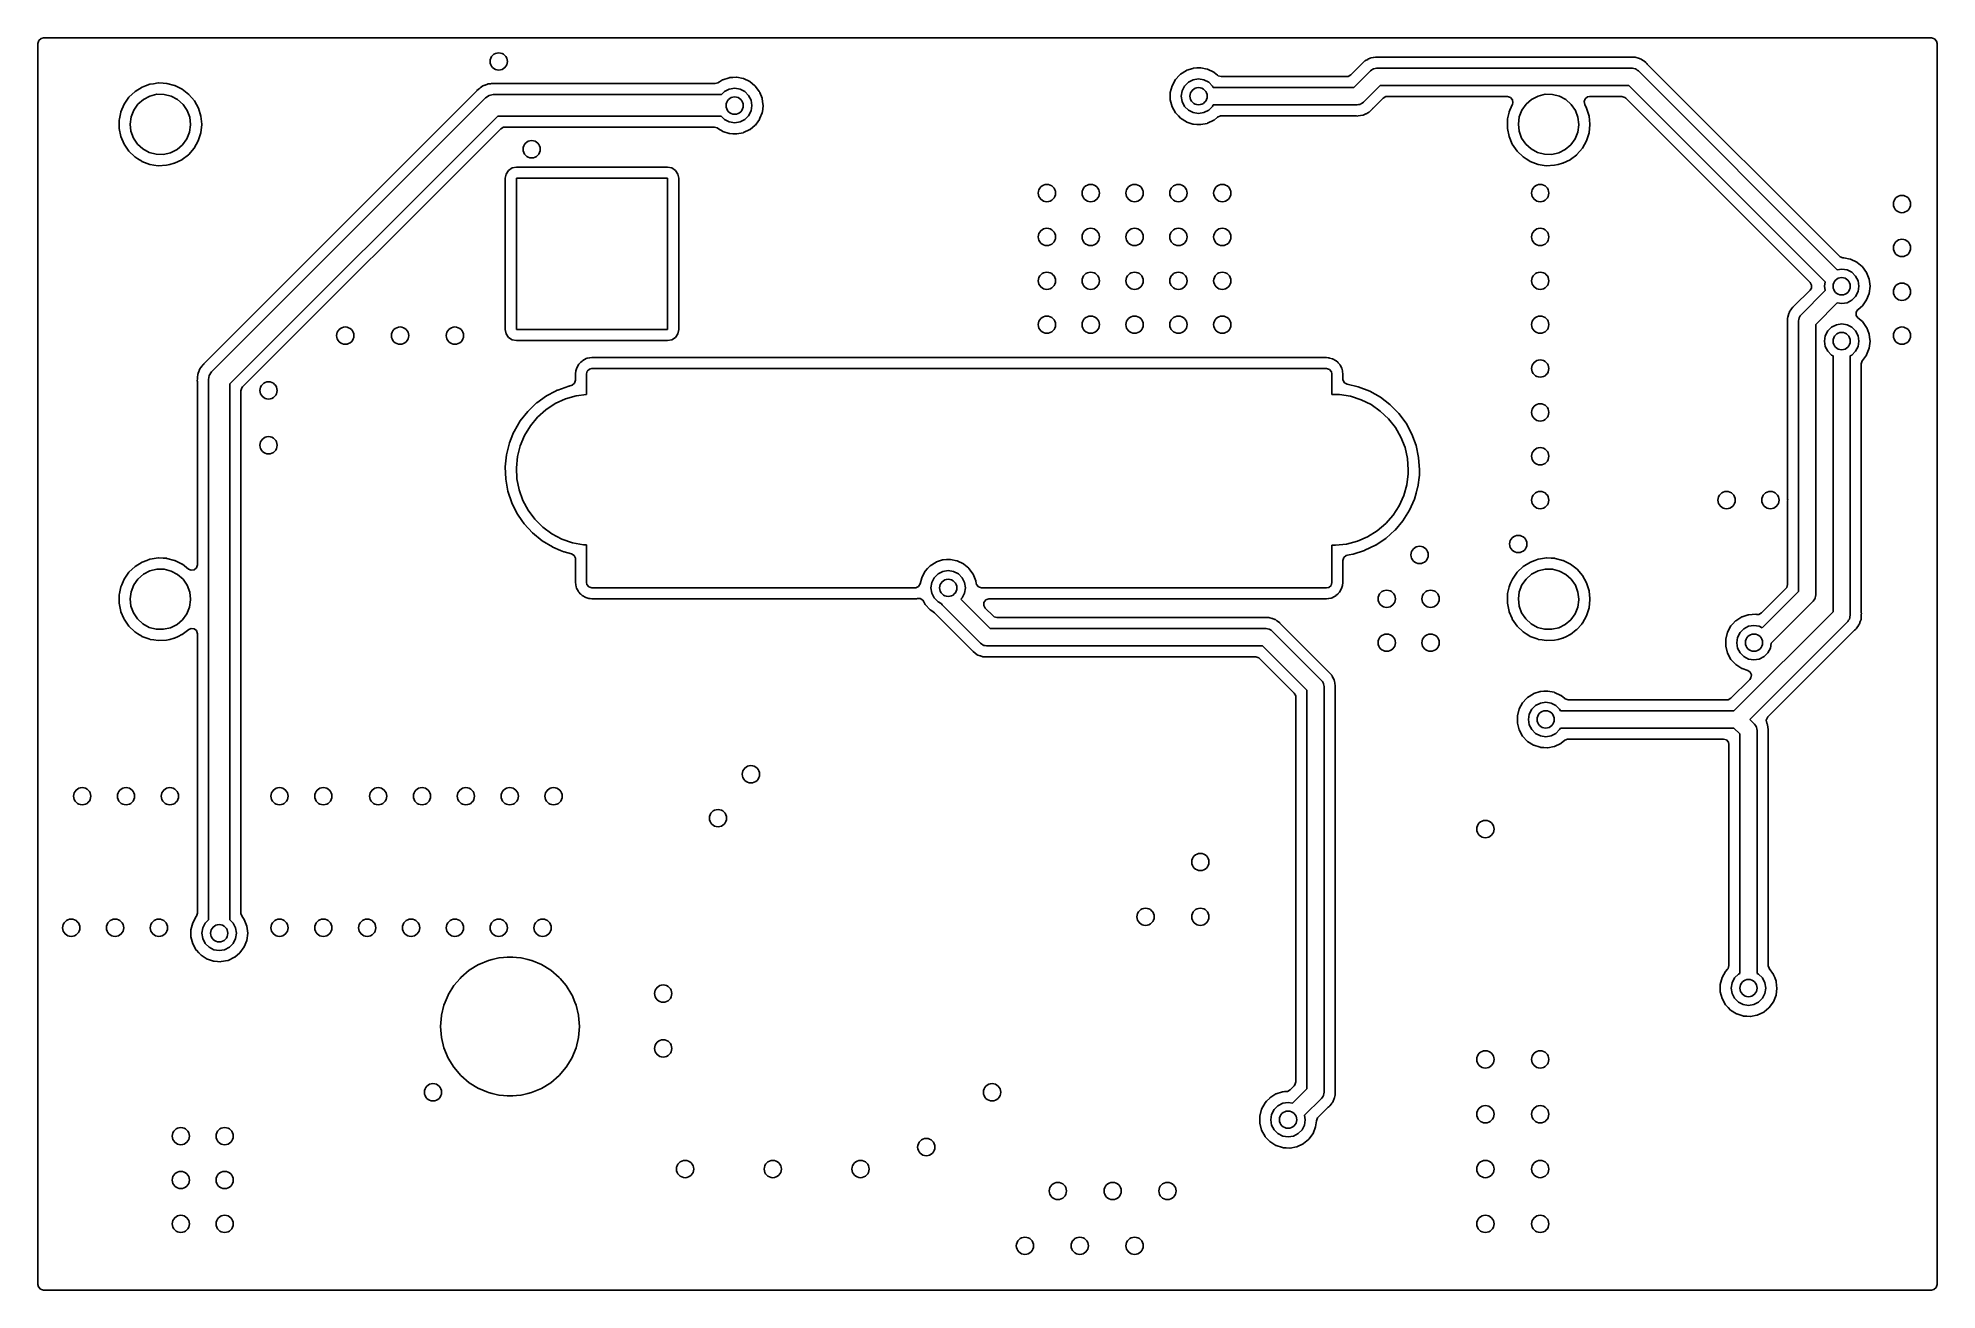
# Model space of a CAD drawing. Extents: x 0.02 to 1.75, y 0.02 to 1.16.
import ezdxf

# ---------------------------------------------------------------- set-up
doc = ezdxf.new("R2010")
doc.units = 0
doc.header["$MEASUREMENT"] = 0
doc.layers.add('BLACK', color=7, linetype='CONTINUOUS')

msp = doc.modelspace()

# ---------------------------------------------------------------- linework, layer by layer
at = {"layer": 'BLACK', "linetype": 'CONTINUOUS'}
for p, q in [((0.020473, 1.15914), (0.022585, 1.16097)), ((0.022585, 1.16097), (0.024646, 1.16142)), ((0.024646, 1.16142), (1.74701, 1.16142)), ((1.74701, 1.16142), (1.74969, 1.16063)), ((0.019685, 1.15646), (0.020473, 1.15914)), ((0.019685, 0.024646), (0.019685, 1.15646)), ((1.23578, 1.14331), (1.23541, 1.14326)), ((1.23772, 1.1436), (1.23578, 1.14331)), ((1.23578, 1.14331), (1.23578, 1.14331)), ((1.23787, 1.14363), (1.23772, 1.1436)), ((1.2398, 1.14398), (1.23787, 1.14363)), ((1.24017, 1.14405), (1.2398, 1.14398)), ((1.2398, 1.14398), (1.2398, 1.14398)), ((1.24113, 1.14393), (1.24017, 1.14405)), ((1.24146, 1.14389), (1.24113, 1.14393)), ((1.24205, 1.14386), (1.24146, 1.14389)), ((1.47149, 1.14386), (1.24205, 1.14386)), ((1.47178, 1.14387), (1.47149, 1.14386)), ((1.47205, 1.14395), (1.47178, 1.14387)), ((1.47418, 1.14386), (1.47205, 1.14395)), ((1.47438, 1.14386), (1.47418, 1.14386)), ((1.47654, 1.14386), (1.47438, 1.14386)), ((1.47686, 1.14383), (1.47654, 1.14386)), ((1.47713, 1.14375), (1.47686, 1.14383)), ((1.47714, 1.14375), (1.47713, 1.14375)), ((1.47742, 1.14374), (1.47714, 1.14375)), ((1.47963, 1.14296), (1.47742, 1.14374)), ((1.74969, 1.16063), (1.75152, 1.15852)), ((1.75152, 1.15852), (1.75197, 1.15646)), ((1.75197, 1.15646), (1.75197, 0.024646)), ((1.06088, 1.12738), (1.05734, 1.12361)), ((1.06158, 1.12812), (1.06088, 1.12738)), ((1.0618, 1.12835), (1.06158, 1.12812)), ((1.06158, 1.12812), (1.06158, 1.12812)), ((1.06729, 1.13184), (1.0618, 1.12835)), ((1.06759, 1.13194), (1.06729, 1.13184)), ((1.07318, 1.13375), (1.06759, 1.13194)), ((1.06759, 1.13194), (1.06759, 1.13194)), ((1.07348, 1.13385), (1.07318, 1.13375)), ((1.07318, 1.13375), (1.07318, 1.13375)), ((1.07379, 1.13387), (1.07348, 1.13385)), ((1.07673, 1.13406), (1.07379, 1.13387)), ((1.07379, 1.13387), (1.07379, 1.13387)), ((1.07998, 1.13426), (1.07673, 1.13406)), ((1.08028, 1.1342), (1.07998, 1.13426)), ((1.08606, 1.1331), (1.08028, 1.1342)), ((1.08028, 1.1342), (1.08028, 1.1342)), ((1.08637, 1.13304), (1.08606, 1.1331)), ((1.08606, 1.1331), (1.08606, 1.1331)), ((1.09226, 1.13027), (1.08637, 1.13304)), ((1.0925, 1.13007), (1.09226, 1.13027)), ((1.09575, 1.12738), (1.0925, 1.13007)), ((1.0925, 1.13007), (1.0925, 1.13007)), ((1.09623, 1.12703), (1.09575, 1.12738)), ((1.09892, 1.12624), (1.09623, 1.12703)), ((1.21365, 1.12624), (1.09892, 1.12624)), ((1.2147, 1.12635), (1.21365, 1.12624)), ((1.21716, 1.12769), (1.2147, 1.12635)), ((1.22628, 1.13681), (1.21716, 1.12769)), ((1.21985, 1.11622), (1.23518, 1.13154)), ((1.22648, 1.13704), (1.22628, 1.13681)), ((1.22662, 1.13728), (1.22648, 1.13704)), ((1.22818, 1.13873), (1.22662, 1.13728)), ((1.22832, 1.13886), (1.22818, 1.13873)), ((1.22985, 1.14039), (1.22832, 1.13886)), ((1.2301, 1.1406), (1.22985, 1.14039)), ((1.23035, 1.14073), (1.2301, 1.1406)), ((1.23036, 1.14073), (1.23035, 1.14073)), ((1.23057, 1.14093), (1.23036, 1.14073)), ((1.23267, 1.14194), (1.23057, 1.14093)), ((1.2328, 1.14201), (1.23267, 1.14194)), ((1.23487, 1.14308), (1.2328, 1.14201)), ((1.23516, 1.14313), (1.23487, 1.14308)), ((1.23541, 1.14326), (1.23516, 1.14313)), ((1.23518, 1.13154), (1.23629, 1.13224)), ((1.23629, 1.13224), (1.23732, 1.13306)), ((1.23732, 1.13306), (1.23776, 1.13316)), ((1.23776, 1.13316), (1.23814, 1.1334)), ((1.23814, 1.1334), (1.23945, 1.13355)), ((1.23945, 1.13355), (1.24073, 1.13384)), ((1.24073, 1.13384), (1.47405, 1.13384)), ((1.47405, 1.13384), (1.47533, 1.13354)), ((1.47533, 1.13354), (1.47664, 1.1334)), ((1.47664, 1.1334), (1.47702, 1.13316)), ((1.47702, 1.13316), (1.47746, 1.13305)), ((1.47746, 1.13305), (1.47849, 1.13223)), ((1.47849, 1.13223), (1.4796, 1.13153)), ((1.4796, 1.13153), (1.66102, 0.950117)), ((1.47977, 1.14291), (1.47963, 1.14296)), ((1.48199, 1.14221), (1.47977, 1.14291)), ((1.48223, 1.14205), (1.48199, 1.14221)), ((1.4825, 1.14195), (1.48223, 1.14205)), ((1.48401, 1.14084), (1.4825, 1.14195)), ((1.48438, 1.14057), (1.48401, 1.14084)), ((1.4845, 1.14048), (1.48438, 1.14057)), ((1.48642, 1.13915), (1.4845, 1.14048)), ((1.48665, 1.13886), (1.48642, 1.13915)), ((1.48723, 1.13813), (1.48665, 1.13886)), ((1.48762, 1.13769), (1.48723, 1.13813)), ((1.66296, 0.962347), (1.48762, 1.13769)), ((0.108251, 1.11261), (0.102703, 1.10736)), ((0.114739, 1.11663), (0.108251, 1.11261)), ((0.117679, 1.11771), (0.114739, 1.11663)), ((0.121669, 1.11918), (0.117679, 1.11771)), ((0.121905, 1.11927), (0.121669, 1.11918)), ((0.121669, 1.11918), (0.121669, 1.11918)), ((0.121693, 1.10851), (0.128132, 1.11005)), ((0.122153, 1.1193), (0.121905, 1.11927)), ((0.125149, 1.11976), (0.122153, 1.1193)), ((0.122153, 1.1193), (0.122153, 1.1193)), ((0.129454, 1.12041), (0.125149, 1.11976)), ((0.128132, 1.11005), (0.134753, 1.11002)), ((0.129705, 1.12039), (0.129454, 1.12041)), ((0.133799, 1.12018), (0.129705, 1.12039)), ((0.129705, 1.12039), (0.129705, 1.12039)), ((0.137078, 1.12001), (0.133799, 1.12018)), ((0.134753, 1.11002), (0.141176, 1.10841)), ((0.137322, 1.11994), (0.137078, 1.12001)), ((0.144223, 1.11815), (0.137322, 1.11994)), ((0.137322, 1.11994), (0.137322, 1.11994)), ((0.144224, 1.11815), (0.144223, 1.11815)), ((0.144467, 1.11808), (0.144224, 1.11815)), ((0.151317, 1.11471), (0.144467, 1.11808)), ((0.15735, 1.11003), (0.151317, 1.11471)), ((0.162319, 1.10424), (0.15735, 1.11003)), ((0.419122, 1.11221), (0.172898, 0.865987)), ((0.419457, 1.11263), (0.419122, 1.11221)), ((0.41946, 1.11262), (0.419457, 1.11263)), ((0.419692, 1.11289), (0.41946, 1.11262)), ((0.419884, 1.11319), (0.419692, 1.11289)), ((0.420152, 1.11342), (0.419884, 1.11319)), ((0.421283, 1.11439), (0.420152, 1.11342)), ((0.420152, 1.11342), (0.420152, 1.11342)), ((0.421552, 1.11464), (0.421283, 1.11439)), ((0.422016, 1.11511), (0.421552, 1.11464)), ((0.422482, 1.11545), (0.422016, 1.11511)), ((0.422794, 1.11569), (0.422482, 1.11545)), ((0.42307, 1.11593), (0.422794, 1.11569)), ((0.424193, 1.1169), (0.42307, 1.11593)), ((0.424515, 1.11705), (0.424193, 1.1169)), ((0.424627, 1.11712), (0.424515, 1.11705)), ((0.42518, 1.11744), (0.424627, 1.11712)), ((0.425298, 1.1175), (0.42518, 1.11744)), ((0.425583, 1.11771), (0.425298, 1.1175)), ((0.427321, 1.11834), (0.425583, 1.11771)), ((0.427688, 1.11849), (0.427321, 1.11834)), ((0.428116, 1.11868), (0.427688, 1.11849)), ((0.42804, 1.10696), (0.431233, 1.10909)), ((0.429048, 1.11911), (0.428116, 1.11868)), ((0.42937, 1.11925), (0.429048, 1.11911)), ((0.429048, 1.11911), (0.429048, 1.11911)), ((0.42972, 1.1193), (0.42937, 1.11925)), ((0.429847, 1.11934), (0.42972, 1.1193)), ((0.430469, 1.1195), (0.429847, 1.11934)), ((0.4306, 1.11952), (0.430469, 1.1195)), ((0.430932, 1.11964), (0.4306, 1.11952)), ((0.431285, 1.11966), (0.430932, 1.11964)), ((0.431233, 1.10909), (0.435, 1.10984)), ((0.432776, 1.11976), (0.431285, 1.11966)), ((0.433171, 1.1198), (0.432776, 1.11976)), ((0.433625, 1.11986), (0.433171, 1.1198)), ((0.434324, 1.11986), (0.433625, 1.11986)), ((0.434631, 1.11987), (0.434324, 1.11986)), ((0.436609, 1.11999), (0.434631, 1.11987)), ((0.435, 1.10984), (0.643239, 1.10984)), ((0.436953, 1.11992), (0.436609, 1.11999)), ((0.437306, 1.11989), (0.436953, 1.11992)), ((0.437307, 1.11991), (0.437306, 1.11989)), ((0.437747, 1.11986), (0.437307, 1.11991)), ((0.637289, 1.11986), (0.437747, 1.11986)), ((0.639947, 1.12063), (0.637289, 1.11986)), ((0.641353, 1.12153), (0.639947, 1.12063)), ((0.644142, 1.1233), (0.641353, 1.12153)), ((0.643239, 1.10984), (0.64594, 1.11254)), ((0.644439, 1.12339), (0.644142, 1.1233)), ((0.650035, 1.12521), (0.644439, 1.12339)), ((0.644439, 1.12339), (0.644439, 1.12339)), ((0.64594, 1.11254), (0.65033, 1.11478)), ((0.650332, 1.12531), (0.650035, 1.12521)), ((0.650035, 1.12521), (0.650035, 1.12521)), ((0.65033, 1.11478), (0.655197, 1.11555)), ((0.650643, 1.12533), (0.650332, 1.12531)), ((0.653579, 1.12551), (0.650643, 1.12533)), ((0.650643, 1.12533), (0.650643, 1.12533)), ((0.656827, 1.12572), (0.653579, 1.12551)), ((0.655197, 1.11555), (0.660063, 1.11478)), ((0.657134, 1.12566), (0.656827, 1.12572)), ((0.662914, 1.12456), (0.657134, 1.12566)), ((0.657134, 1.12566), (0.657134, 1.12566)), ((0.660063, 1.11478), (0.664453, 1.11254)), ((0.66322, 1.1245), (0.662914, 1.12456)), ((0.662914, 1.12456), (0.662914, 1.12456)), ((0.669109, 1.12173), (0.66322, 1.1245)), ((0.664453, 1.11254), (0.667937, 1.10906)), ((0.667937, 1.10906), (0.670174, 1.10467)), ((0.66935, 1.12153), (0.669109, 1.12173)), ((0.673398, 1.11818), (0.66935, 1.12153)), ((0.66935, 1.12153), (0.66935, 1.12153)), ((0.674124, 1.11758), (0.673398, 1.11818)), ((0.674308, 1.11732), (0.674124, 1.11758)), ((0.677639, 1.11274), (0.674308, 1.11732)), ((0.67795, 1.11231), (0.677639, 1.11274)), ((0.678065, 1.11202), (0.67795, 1.11231)), ((0.678231, 1.1116), (0.678065, 1.11202)), ((0.678065, 1.11202), (0.678065, 1.11202)), ((0.680204, 1.10662), (0.678231, 1.1116)), ((1.05421, 1.1179), (1.05259, 1.1116)), ((1.05259, 1.1116), (1.05259, 1.10509)), ((1.05734, 1.12361), (1.05421, 1.1179)), ((1.0626, 1.10835), (1.06337, 1.11321)), ((1.06337, 1.11321), (1.06561, 1.1176)), ((1.06561, 1.1176), (1.06909, 1.12109)), ((1.06909, 1.12109), (1.07348, 1.12332)), ((1.07348, 1.12332), (1.07835, 1.12409)), ((1.07835, 1.12409), (1.08321, 1.12332)), ((1.08321, 1.12332), (1.0876, 1.12109)), ((1.0876, 1.12109), (1.09109, 1.1176)), ((1.09109, 1.1176), (1.09179, 1.11622)), ((1.09179, 1.11622), (1.21985, 1.11622)), ((1.24399, 1.11809), (1.22867, 1.10277)), ((1.47077, 1.11809), (1.24399, 1.11809)), ((1.38803, 1.10851), (1.39447, 1.11005)), ((1.39447, 1.11005), (1.40109, 1.11002)), ((1.40109, 1.11002), (1.40751, 1.10841)), ((1.64988, 0.938982), (1.47077, 1.11809)), ((0.095241, 1.09385), (0.093931, 1.08758)), ((0.095292, 1.0941), (0.095241, 1.09385)), ((0.095241, 1.09385), (0.095241, 1.09385)), ((0.098324, 1.10111), (0.095292, 1.0941)), ((0.102703, 1.10736), (0.098324, 1.10111)), ((0.104606, 1.08953), (0.107011, 1.0957)), ((0.107011, 1.0957), (0.110819, 1.10112)), ((0.110819, 1.10112), (0.115809, 1.10547)), ((0.115809, 1.10547), (0.121693, 1.10851)), ((0.141176, 1.10841), (0.147028, 1.10531)), ((0.147028, 1.10531), (0.151972, 1.1009)), ((0.151972, 1.1009), (0.155722, 1.09545)), ((0.155722, 1.09545), (0.158063, 1.08925)), ((0.16602, 1.09756), (0.162319, 1.10424)), ((0.168303, 1.09027), (0.16602, 1.09756)), ((0.17804, 0.85696), (0.42804, 1.10696)), ((0.670174, 1.09494), (0.667937, 1.09055)), ((0.670174, 1.10467), (0.670945, 1.0998)), ((0.670945, 1.0998), (0.670174, 1.09494)), ((0.678298, 1.08817), (0.680231, 1.09306)), ((0.680346, 1.10626), (0.680204, 1.10662)), ((0.680231, 1.09306), (0.680346, 1.09335)), ((0.680231, 1.09306), (0.680231, 1.09306)), ((0.680385, 1.10595), (0.680346, 1.10626)), ((0.680346, 1.09335), (0.680441, 1.0941)), ((0.680971, 1.10131), (0.680385, 1.10595)), ((0.680385, 1.10595), (0.680385, 1.10595)), ((0.680441, 1.0941), (0.681122, 1.09949)), ((0.681161, 1.0998), (0.680971, 1.10131)), ((0.681122, 1.09949), (0.681161, 1.0998)), ((1.05259, 1.10509), (1.05421, 1.09879)), ((1.05421, 1.09879), (1.05734, 1.09308)), ((1.05734, 1.09308), (1.05755, 1.09286)), ((1.05755, 1.09286), (1.05993, 1.09033)), ((1.06337, 1.10348), (1.0626, 1.10835)), ((1.06561, 1.09909), (1.06337, 1.10348)), ((1.06909, 1.09561), (1.06561, 1.09909)), ((1.07348, 1.09337), (1.06909, 1.09561)), ((1.07835, 1.0926), (1.07348, 1.09337)), ((1.08321, 1.09337), (1.07835, 1.0926)), ((1.0876, 1.09561), (1.08321, 1.09337)), ((1.09109, 1.09909), (1.0876, 1.09561)), ((1.09179, 1.10047), (1.09109, 1.09909)), ((1.22311, 1.10047), (1.09179, 1.10047)), ((1.2244, 1.10076), (1.22311, 1.10047)), ((1.2257, 1.10091), (1.2244, 1.10076)), ((1.22609, 1.10115), (1.2257, 1.10091)), ((1.22653, 1.10125), (1.22609, 1.10115)), ((1.22756, 1.10207), (1.22653, 1.10125)), ((1.22867, 1.10277), (1.22756, 1.10207)), ((1.22897, 1.09123), (1.23104, 1.09231)), ((1.23104, 1.09231), (1.23118, 1.09237)), ((1.23118, 1.09237), (1.23328, 1.09338)), ((1.23328, 1.09338), (1.23349, 1.09358)), ((1.23349, 1.09358), (1.2335, 1.09358)), ((1.2335, 1.09358), (1.23375, 1.09371)), ((1.23375, 1.09371), (1.234, 1.09393)), ((1.234, 1.09393), (1.23553, 1.09545)), ((1.23553, 1.09545), (1.23567, 1.09559)), ((1.23567, 1.09559), (1.23696, 1.09678)), ((1.23696, 1.09678), (1.23723, 1.09704)), ((1.23723, 1.09704), (1.23737, 1.09728)), ((1.23737, 1.09728), (1.23757, 1.0975)), ((1.23757, 1.0975), (1.24669, 1.10662)), ((1.24669, 1.10662), (1.24915, 1.10796)), ((1.24915, 1.10796), (1.2502, 1.10807)), ((1.2502, 1.10807), (1.36013, 1.10807)), ((1.36013, 1.10807), (1.36281, 1.10728)), ((1.36158, 1.09385), (1.36027, 1.08758)), ((1.36163, 1.0941), (1.36158, 1.09385)), ((1.36158, 1.09385), (1.36158, 1.09385)), ((1.36225, 1.09552), (1.36163, 1.0941)), ((1.36466, 1.10111), (1.36225, 1.09552)), ((1.36281, 1.10728), (1.36464, 1.10517)), ((1.36504, 1.1024), (1.36461, 1.10113)), ((1.36461, 1.10113), (1.36466, 1.10111)), ((1.36464, 1.10517), (1.36504, 1.1024)), ((1.37094, 1.08953), (1.37335, 1.0957)), ((1.37335, 1.0957), (1.37716, 1.10112)), ((1.37716, 1.10112), (1.38215, 1.10547)), ((1.38215, 1.10547), (1.38803, 1.10851)), ((1.40751, 1.10841), (1.41337, 1.10531)), ((1.41337, 1.10531), (1.41831, 1.1009)), ((1.41831, 1.1009), (1.42206, 1.09545)), ((1.42206, 1.09545), (1.4244, 1.08925)), ((1.43, 1.10343), (1.43096, 1.10606)), ((1.43061, 1.10071), (1.43, 1.10343)), ((1.43236, 1.09756), (1.43061, 1.10071)), ((1.43096, 1.10606), (1.43319, 1.10775)), ((1.43464, 1.09027), (1.43236, 1.09756)), ((1.43319, 1.10775), (1.43495, 1.10807)), ((1.43495, 1.10807), (1.46457, 1.10807)), ((1.46457, 1.10807), (1.46725, 1.10728)), ((1.46725, 1.10728), (1.46808, 1.10662)), ((1.46808, 1.10662), (1.63619, 0.938508)), ((0.093707, 1.08002), (0.093704, 1.07899)), ((0.093704, 1.07899), (0.095213, 1.07151)), ((0.093725, 1.08502), (0.093707, 1.08002)), ((0.093731, 1.08663), (0.093725, 1.08502)), ((0.093931, 1.08758), (0.093731, 1.08663)), ((0.103742, 1.08297), (0.104606, 1.08953)), ((0.104468, 1.07638), (0.103742, 1.08297)), ((0.106744, 1.07017), (0.104468, 1.07638)), ((0.157919, 1.07554), (0.155449, 1.0694)), ((0.158852, 1.0821), (0.157919, 1.07554)), ((0.158063, 1.08925), (0.158858, 1.08268)), ((0.158858, 1.08268), (0.158852, 1.0821)), ((0.165915, 1.06755), (0.168249, 1.07482)), ((0.168249, 1.07482), (0.169074, 1.08241)), ((0.168329, 1.09002), (0.168303, 1.09027)), ((0.169048, 1.08294), (0.168329, 1.09002)), ((0.168329, 1.09002), (0.168329, 1.09002)), ((0.169075, 1.08268), (0.169048, 1.08294)), ((0.169074, 1.08241), (0.169075, 1.08268)), ((0.439077, 1.09016), (0.194843, 0.845923)), ((0.206315, 0.843226), (0.441774, 1.07868)), ((0.642846, 1.09016), (0.439077, 1.09016)), ((0.441774, 1.07868), (0.444227, 1.08002)), ((0.444227, 1.08002), (0.445282, 1.08014)), ((0.445282, 1.08014), (0.636668, 1.08014)), ((0.636668, 1.08014), (0.639326, 1.07937)), ((0.639326, 1.07937), (0.640399, 1.07868)), ((0.640399, 1.07868), (0.644142, 1.07631)), ((0.64594, 1.08706), (0.642846, 1.09016)), ((0.644142, 1.07631), (0.644439, 1.07621)), ((0.644439, 1.07621), (0.644439, 1.07621)), ((0.644439, 1.07621), (0.650035, 1.07439)), ((0.65033, 1.08483), (0.64594, 1.08706)), ((0.650035, 1.07439), (0.650035, 1.07439)), ((0.650035, 1.07439), (0.650332, 1.0743)), ((0.655197, 1.08406), (0.65033, 1.08483)), ((0.650332, 1.0743), (0.650643, 1.07428)), ((0.650643, 1.07428), (0.650643, 1.07428)), ((0.650643, 1.07428), (0.653579, 1.07409)), ((0.653579, 1.07409), (0.656827, 1.07389)), ((0.660063, 1.08483), (0.655197, 1.08406)), ((0.657134, 1.07395), (0.662914, 1.07505)), ((0.664453, 1.08706), (0.660063, 1.08483)), ((0.662914, 1.07505), (0.66322, 1.07511)), ((0.662914, 1.07505), (0.662914, 1.07505)), ((0.66322, 1.07511), (0.669109, 1.07788)), ((0.667937, 1.09055), (0.664453, 1.08706)), ((0.669109, 1.07788), (0.66935, 1.07808)), ((0.66935, 1.07808), (0.673884, 1.08183)), ((0.66935, 1.07808), (0.66935, 1.07808)), ((0.673884, 1.08183), (0.674124, 1.08203)), ((0.674124, 1.08203), (0.674785, 1.08294)), ((0.674785, 1.08294), (0.677766, 1.08704)), ((0.677766, 1.08704), (0.67795, 1.08729)), ((0.677766, 1.08704), (0.677766, 1.08704)), ((0.67795, 1.08729), (0.678298, 1.08817)), ((1.05993, 1.09033), (1.0618, 1.08834)), ((1.0618, 1.08834), (1.06729, 1.08485)), ((1.06729, 1.08485), (1.06759, 1.08476)), ((1.06759, 1.08476), (1.06759, 1.08476)), ((1.06759, 1.08476), (1.07318, 1.08294)), ((1.07318, 1.08294), (1.07318, 1.08294)), ((1.07318, 1.08294), (1.07348, 1.08284)), ((1.07348, 1.08284), (1.07379, 1.08282)), ((1.07379, 1.08282), (1.07379, 1.08282)), ((1.07379, 1.08282), (1.07673, 1.08264)), ((1.07673, 1.08264), (1.07998, 1.08243)), ((1.07998, 1.08243), (1.08028, 1.08249)), ((1.08028, 1.08249), (1.08606, 1.08359)), ((1.08028, 1.08249), (1.08028, 1.08249)), ((1.08606, 1.08359), (1.08637, 1.08365)), ((1.08606, 1.08359), (1.08606, 1.08359)), ((1.08637, 1.08365), (1.09226, 1.08642)), ((1.09226, 1.08642), (1.0925, 1.08662)), ((1.0925, 1.08662), (1.09575, 1.08931)), ((1.0925, 1.08662), (1.0925, 1.08662)), ((1.09575, 1.08931), (1.09832, 1.09042)), ((1.09832, 1.09042), (1.09892, 1.09045)), ((1.09892, 1.09045), (1.2218, 1.09045)), ((1.2218, 1.09045), (1.22239, 1.09042)), ((1.22239, 1.09042), (1.22368, 1.09026)), ((1.22368, 1.09026), (1.22405, 1.09033)), ((1.22405, 1.09033), (1.22598, 1.09068)), ((1.22405, 1.09033), (1.22405, 1.09033)), ((1.22598, 1.09068), (1.22613, 1.09071)), ((1.22613, 1.09071), (1.22807, 1.091)), ((1.22807, 1.091), (1.22843, 1.09106)), ((1.22843, 1.09106), (1.22869, 1.09118)), ((1.22869, 1.09118), (1.22897, 1.09123)), ((1.36005, 1.08002), (1.36004, 1.07899)), ((1.36004, 1.07899), (1.36155, 1.07151)), ((1.36006, 1.08502), (1.36005, 1.08002)), ((1.36007, 1.08663), (1.36006, 1.08502)), ((1.36027, 1.08758), (1.36007, 1.08663)), ((1.37008, 1.08297), (1.37094, 1.08953)), ((1.37081, 1.07638), (1.37008, 1.08297)), ((1.37308, 1.07017), (1.37081, 1.07638)), ((1.42426, 1.07554), (1.42179, 1.0694)), ((1.42519, 1.0821), (1.42426, 1.07554)), ((1.4244, 1.08925), (1.4252, 1.08268)), ((1.4252, 1.08268), (1.42519, 1.0821)), ((1.43225, 1.06755), (1.43459, 1.07482)), ((1.43459, 1.07482), (1.43541, 1.08241)), ((1.43467, 1.09002), (1.43464, 1.09027)), ((1.43539, 1.08294), (1.43467, 1.09002)), ((1.43467, 1.09002), (1.43467, 1.09002)), ((1.43541, 1.08268), (1.43539, 1.08294)), ((1.43541, 1.08241), (1.43541, 1.08268)), ((0.095213, 1.07151), (0.098196, 1.06448)), ((0.098196, 1.06448), (0.102532, 1.05819)), ((0.102532, 1.05819), (0.108042, 1.05291)), ((0.110437, 1.06467), (0.106744, 1.07017)), ((0.115335, 1.06021), (0.110437, 1.06467)), ((0.121154, 1.05705), (0.115335, 1.06021)), ((0.127559, 1.05537), (0.121154, 1.05705)), ((0.140635, 1.05675), (0.13418, 1.05527)), ((0.14655, 1.05972), (0.140635, 1.05675)), ((0.151585, 1.06402), (0.14655, 1.05972)), ((0.155449, 1.0694), (0.151585, 1.06402)), ((0.157158, 1.05514), (0.162167, 1.0609)), ((0.162167, 1.0609), (0.165915, 1.06755)), ((0.656827, 1.07389), (0.657134, 1.07395)), ((0.657134, 1.07395), (0.657134, 1.07395)), ((1.36155, 1.07151), (1.36453, 1.06448)), ((1.36453, 1.06448), (1.36887, 1.05819)), ((1.36887, 1.05819), (1.37438, 1.05291)), ((1.37678, 1.06467), (1.37308, 1.07017)), ((1.38167, 1.06021), (1.37678, 1.06467)), ((1.38749, 1.05705), (1.38167, 1.06021)), ((1.3939, 1.05537), (1.38749, 1.05705)), ((1.40697, 1.05675), (1.40052, 1.05527)), ((1.41289, 1.05972), (1.40697, 1.05675)), ((1.41792, 1.06402), (1.41289, 1.05972)), ((1.42179, 1.0694), (1.41792, 1.06402)), ((1.4235, 1.05514), (1.42851, 1.0609)), ((1.42851, 1.0609), (1.43225, 1.06755)), ((0.108042, 1.05291), (0.110837, 1.05115)), ((0.110837, 1.05115), (0.11429, 1.04898)), ((0.11429, 1.04898), (0.11429, 1.04898)), ((0.11429, 1.04898), (0.114503, 1.04884)), ((0.114503, 1.04884), (0.12165, 1.04615)), ((0.12165, 1.04615), (0.121898, 1.04612)), ((0.121898, 1.04612), (0.121898, 1.04612)), ((0.121898, 1.04612), (0.12542, 1.04556)), ((0.12542, 1.04556), (0.129191, 1.04496)), ((0.13418, 1.05527), (0.127559, 1.05537)), ((0.129191, 1.04496), (0.136818, 1.04531)), ((0.136818, 1.04531), (0.140014, 1.04612)), ((0.140014, 1.04612), (0.143976, 1.04712)), ((0.143976, 1.04712), (0.144219, 1.04718)), ((0.143976, 1.04712), (0.143976, 1.04712)), ((0.144219, 1.04718), (0.147656, 1.04884)), ((0.147656, 1.04884), (0.150867, 1.05039)), ((0.150867, 1.05039), (0.151093, 1.0505)), ((0.150867, 1.05039), (0.150867, 1.05039)), ((0.151093, 1.0505), (0.151293, 1.05066)), ((0.151293, 1.05066), (0.156959, 1.05499)), ((0.151293, 1.05066), (0.151293, 1.05066)), ((0.156959, 1.05499), (0.157158, 1.05514)), ((0.448878, 1.04069), (0.446664, 1.03737)), ((0.452193, 1.0429), (0.448878, 1.04069)), ((0.456102, 1.04368), (0.452193, 1.0429)), ((0.593898, 1.04368), (0.456102, 1.04368)), ((0.597807, 1.0429), (0.593898, 1.04368)), ((0.601122, 1.04069), (0.597807, 1.0429)), ((0.603336, 1.03737), (0.601122, 1.04069)), ((1.37438, 1.05291), (1.37718, 1.05115)), ((1.37718, 1.05115), (1.38063, 1.04898)), ((1.38063, 1.04898), (1.38063, 1.04898)), ((1.38063, 1.04898), (1.38084, 1.04884)), ((1.38084, 1.04884), (1.38799, 1.04615)), ((1.38799, 1.04615), (1.38824, 1.04612)), ((1.38824, 1.04612), (1.38824, 1.04612)), ((1.38824, 1.04612), (1.39176, 1.04556)), ((1.39176, 1.04556), (1.39553, 1.04496)), ((1.40052, 1.05527), (1.3939, 1.05537)), ((1.39553, 1.04496), (1.40316, 1.04531)), ((1.40316, 1.04531), (1.40635, 1.04612)), ((1.40635, 1.04612), (1.41031, 1.04712)), ((1.41031, 1.04712), (1.41056, 1.04718)), ((1.41031, 1.04712), (1.41031, 1.04712)), ((1.41056, 1.04718), (1.41399, 1.04884)), ((1.41399, 1.04884), (1.41721, 1.05039)), ((1.41721, 1.05039), (1.41743, 1.0505)), ((1.41721, 1.05039), (1.41721, 1.05039)), ((1.41743, 1.0505), (1.41763, 1.05066)), ((1.41763, 1.05066), (1.4233, 1.05499)), ((1.41763, 1.05066), (1.41763, 1.05066)), ((1.4233, 1.05499), (1.4235, 1.05514)), ((0.446664, 1.03737), (0.445886, 1.03346)), ((0.445886, 1.03346), (0.445886, 0.895669)), ((0.456102, 0.895669), (0.456102, 1.03346)), ((0.456102, 1.03346), (0.593898, 1.03346)), ((0.593898, 1.03346), (0.593898, 0.895669)), ((0.604114, 1.03346), (0.603336, 1.03737)), ((0.604114, 0.895669), (0.604114, 1.03346)), ((1.66353, 0.961858), (1.66296, 0.962347)), ((1.66615, 0.960904), (1.66353, 0.961858)), ((1.66632, 0.960894), (1.66615, 0.960904)), ((1.66663, 0.960913), (1.66632, 0.960894)), ((1.66694, 0.960855), (1.66663, 0.960913)), ((1.67272, 0.959752), (1.66694, 0.960855)), ((1.66694, 0.960855), (1.66694, 0.960855)), ((1.67302, 0.959694), (1.67272, 0.959752)), ((1.67272, 0.959752), (1.67272, 0.959752)), ((1.67891, 0.956923), (1.67302, 0.959694)), ((1.67915, 0.956724), (1.67891, 0.956923)), ((1.68369, 0.952973), (1.67915, 0.956724)), ((1.67915, 0.956724), (1.67915, 0.956724)), ((1.68393, 0.952774), (1.68369, 0.952973)), ((1.68775, 0.947509), (1.68393, 0.952774)), ((1.63619, 0.938508), (1.63753, 0.936054)), ((1.63753, 0.936054), (1.63733, 0.933266)), ((1.64925, 0.935), (1.64988, 0.938982)), ((1.66102, 0.950117), (1.665, 0.950748)), ((1.665, 0.950748), (1.66987, 0.949977)), ((1.66987, 0.949977), (1.67426, 0.94774)), ((1.67426, 0.94774), (1.67774, 0.944256)), ((1.67774, 0.944256), (1.67998, 0.939866)), ((1.67998, 0.939866), (1.68075, 0.935)), ((1.69015, 0.941457), (1.68775, 0.947509)), ((1.69096, 0.935), (1.69015, 0.941457)), ((1.63619, 0.931492), (1.6218, 0.917104)), ((1.62796, 0.909091), (1.64988, 0.931018)), ((1.63733, 0.933266), (1.63619, 0.931492)), ((1.66102, 0.919883), (1.6414, 0.900262)), ((1.64988, 0.931018), (1.64925, 0.935)), ((1.665, 0.919252), (1.66102, 0.919883)), ((1.66987, 0.920023), (1.665, 0.919252)), ((1.67426, 0.92226), (1.66987, 0.920023)), ((1.67774, 0.925744), (1.67426, 0.92226)), ((1.67998, 0.930134), (1.67774, 0.925744)), ((1.68075, 0.935), (1.67998, 0.930134)), ((1.68393, 0.917226), (1.68775, 0.922491)), ((1.68775, 0.922491), (1.69015, 0.928543)), ((1.69015, 0.928543), (1.69096, 0.935)), ((1.61563, 0.90367), (1.61554, 0.901538)), ((1.61554, 0.901538), (1.61561, 0.901269)), ((1.61561, 0.901269), (1.61563, 0.900974)), ((1.61566, 0.906353), (1.61563, 0.906025)), ((1.61563, 0.906025), (1.61563, 0.903865)), ((1.61563, 0.903865), (1.61563, 0.90367)), ((1.61563, 0.900974), (1.61563, 0.740748)), ((1.61574, 0.906623), (1.61566, 0.906353)), ((1.61575, 0.906913), (1.61574, 0.906629)), ((1.61574, 0.906629), (1.61574, 0.906623)), ((1.61653, 0.909113), (1.61575, 0.906913)), ((1.61657, 0.90926), (1.61653, 0.909113)), ((1.61691, 0.910306), (1.61657, 0.90926)), ((1.61728, 0.911482), (1.61691, 0.910306)), ((1.61744, 0.911718), (1.61728, 0.911482)), ((1.61754, 0.911988), (1.61744, 0.911718)), ((1.61892, 0.913863), (1.61754, 0.911988)), ((1.61901, 0.913988), (1.61892, 0.913863)), ((1.62034, 0.915907), (1.61901, 0.913988)), ((1.62136, 0.916716), (1.62034, 0.915907)), ((1.6218, 0.917104), (1.62136, 0.916716)), ((1.62565, 0.903537), (1.62594, 0.904819)), ((1.62565, 0.656785), (1.62565, 0.903537)), ((1.62594, 0.904819), (1.62609, 0.906126)), ((1.62609, 0.906126), (1.62633, 0.906509)), ((1.62633, 0.906509), (1.62643, 0.90695)), ((1.62643, 0.90695), (1.62726, 0.907978)), ((1.62726, 0.907978), (1.62796, 0.909091)), ((1.67818, 0.911288), (1.67981, 0.913822)), ((1.67825, 0.908494), (1.67818, 0.911288)), ((1.67981, 0.906178), (1.67825, 0.908494)), ((1.67981, 0.913822), (1.67994, 0.913926)), ((1.68393, 0.902774), (1.67981, 0.906178)), ((1.67994, 0.913926), (1.68393, 0.917226)), ((1.68775, 0.897509), (1.68393, 0.902774)), ((0.445886, 0.895669), (0.446664, 0.89176)), ((0.446664, 0.89176), (0.448878, 0.888445)), ((0.448878, 0.888445), (0.452193, 0.88623)), ((0.452193, 0.88623), (0.456102, 0.885453)), ((0.593898, 0.895669), (0.456102, 0.895669)), ((0.456102, 0.885453), (0.593898, 0.885453)), ((0.593898, 0.885453), (0.597807, 0.88623)), ((0.597807, 0.88623), (0.601122, 0.888445)), ((0.601122, 0.888445), (0.603336, 0.89176)), ((0.603336, 0.89176), (0.604114, 0.895669)), ((1.6414, 0.900262), (1.6414, 0.653509)), ((1.64925, 0.885), (1.65002, 0.889866)), ((1.65002, 0.880134), (1.64925, 0.885)), ((1.65002, 0.889866), (1.65226, 0.894256)), ((1.65226, 0.894256), (1.65574, 0.89774)), ((1.65574, 0.89774), (1.66013, 0.899977)), ((1.66013, 0.899977), (1.665, 0.900748)), ((1.665, 0.900748), (1.66987, 0.899977)), ((1.66987, 0.899977), (1.67426, 0.89774)), ((1.67426, 0.89774), (1.67774, 0.894256)), ((1.67774, 0.894256), (1.67998, 0.889866)), ((1.67998, 0.889866), (1.68075, 0.885)), ((1.68075, 0.885), (1.67998, 0.880134)), ((1.68787, 0.897219), (1.68775, 0.897509)), ((1.68787, 0.897218), (1.68787, 0.897219)), ((1.68984, 0.892239), (1.68787, 0.897218)), ((1.69015, 0.891457), (1.68984, 0.892239)), ((1.69019, 0.891148), (1.69015, 0.891457)), ((1.69015, 0.878543), (1.69096, 0.885)), ((1.69019, 0.891147), (1.69019, 0.891148)), ((1.69077, 0.886502), (1.69019, 0.891147)), ((1.69096, 0.885), (1.69077, 0.886502)), ((0.51594, 0.866753), (0.514738, 0.865711)), ((0.516351, 0.867109), (0.51594, 0.866753)), ((0.516563, 0.86723), (0.516351, 0.867109)), ((0.518137, 0.868126), (0.516563, 0.86723)), ((0.516563, 0.86723), (0.516563, 0.86723)), ((0.519742, 0.86904), (0.518137, 0.868126)), ((0.520774, 0.869323), (0.519742, 0.86904)), ((0.520839, 0.869337), (0.520774, 0.869323)), ((0.522705, 0.869743), (0.520839, 0.869337)), ((0.520839, 0.869337), (0.520839, 0.869337)), ((0.522835, 0.869771), (0.522705, 0.869743)), ((0.522705, 0.869743), (0.522705, 0.869743)), ((0.522967, 0.869786), (0.522835, 0.869771)), ((0.524829, 0.869986), (0.522967, 0.869786)), ((0.522967, 0.869786), (0.522967, 0.869786)), ((0.524961, 0.87), (0.524829, 0.869986)), ((0.524829, 0.869986), (0.524829, 0.869986)), ((1.19504, 0.87), (0.524961, 0.87)), ((1.19645, 0.869797), (1.19504, 0.87)), ((1.19768, 0.86962), (1.19645, 0.869797)), ((1.19786, 0.869595), (1.19768, 0.86962)), ((1.19768, 0.86962), (1.19768, 0.86962)), ((1.20054, 0.868807), (1.19786, 0.869595)), ((1.204, 0.866999), (1.20054, 0.868807)), ((1.20528, 0.865761), (1.204, 0.866999)), ((1.65226, 0.875744), (1.65002, 0.880134)), ((1.65574, 0.87226), (1.65226, 0.875744)), ((1.65713, 0.871555), (1.65574, 0.87226)), ((1.65713, 0.638262), (1.65713, 0.871555)), ((1.67426, 0.87226), (1.67287, 0.871555)), ((1.67287, 0.871555), (1.67287, 0.634986)), ((1.67774, 0.875744), (1.67426, 0.87226)), ((1.67998, 0.880134), (1.67774, 0.875744)), ((1.68289, 0.864218), (1.68368, 0.8669)), ((1.68368, 0.8669), (1.68393, 0.867222)), ((1.68393, 0.867226), (1.68757, 0.872239)), ((1.68393, 0.867222), (1.68393, 0.867226)), ((1.68757, 0.872239), (1.68775, 0.872491)), ((1.68757, 0.872239), (1.68757, 0.872239)), ((1.68775, 0.872491), (1.69015, 0.878543)), ((0.165124, 0.850476), (0.164987, 0.848636)), ((0.165138, 0.850844), (0.165124, 0.850476)), ((0.165167, 0.851689), (0.165138, 0.8515)), ((0.165138, 0.8515), (0.165138, 0.850844)), ((0.165227, 0.85207), (0.165167, 0.85169)), ((0.165167, 0.85169), (0.165167, 0.851689)), ((0.165272, 0.852465), (0.165227, 0.85207)), ((0.165409, 0.854307), (0.165272, 0.852465)), ((0.165533, 0.854638), (0.165409, 0.854307)), ((0.165561, 0.854768), (0.165533, 0.854638)), ((0.165724, 0.855388), (0.165561, 0.854768)), ((0.165763, 0.855515), (0.165724, 0.855388)), ((0.165817, 0.855865), (0.165763, 0.855515)), ((0.166489, 0.857295), (0.165817, 0.855865)), ((0.166602, 0.857537), (0.166489, 0.857295)), ((0.166757, 0.857904), (0.166602, 0.857537)), ((0.166844, 0.858137), (0.166757, 0.857904)), ((0.167405, 0.859633), (0.166844, 0.858137)), ((0.167617, 0.859916), (0.167405, 0.859633)), ((0.167681, 0.860033), (0.167617, 0.859916)), ((0.168011, 0.860582), (0.167681, 0.860033)), ((0.168084, 0.860693), (0.168011, 0.860582)), ((0.168234, 0.861013), (0.168084, 0.860693)), ((0.169457, 0.862398), (0.168234, 0.861013)), ((0.169709, 0.862706), (0.169457, 0.862398)), ((0.169983, 0.863073), (0.169709, 0.862706)), ((0.170476, 0.863566), (0.169983, 0.863073)), ((0.170687, 0.86379), (0.170476, 0.863566)), ((0.171066, 0.864218), (0.170687, 0.86379)), ((0.171999, 0.865276), (0.171066, 0.864218)), ((0.172298, 0.865464), (0.171999, 0.865276)), ((0.172567, 0.865693), (0.172298, 0.865464)), ((0.172898, 0.865987), (0.172552, 0.865711)), ((0.172552, 0.865711), (0.172567, 0.865693)), ((0.175157, 0.85), (0.175907, 0.853767)), ((0.175157, 0.357154), (0.175157, 0.85)), ((0.175907, 0.853767), (0.17804, 0.85696)), ((0.51, 0.849267), (0.509213, 0.846585)), ((0.510405, 0.857857), (0.51, 0.855039)), ((0.51, 0.855039), (0.51, 0.849267)), ((0.511193, 0.860539), (0.510405, 0.857857)), ((0.513001, 0.863996), (0.511193, 0.860539)), ((0.514239, 0.865279), (0.513001, 0.863996)), ((0.514738, 0.865711), (0.514239, 0.865279)), ((0.52, 0.855039), (0.520787, 0.857721)), ((0.52, 0.836378), (0.52, 0.855039)), ((0.520787, 0.857721), (0.5229, 0.859552)), ((0.5229, 0.859552), (0.524961, 0.86)), ((0.524961, 0.86), (1.19504, 0.86)), ((1.19504, 0.86), (1.19772, 0.859213)), ((1.19772, 0.859213), (1.19955, 0.8571)), ((1.19955, 0.8571), (1.2, 0.855039)), ((1.2, 0.855039), (1.2, 0.836441)), ((1.20535, 0.865678), (1.20528, 0.865761)), ((1.2057, 0.865279), (1.20535, 0.865678)), ((1.20535, 0.865678), (1.20535, 0.865678)), ((1.20711, 0.863649), (1.2057, 0.865279)), ((1.20723, 0.863437), (1.20711, 0.863649)), ((1.20752, 0.862932), (1.20723, 0.863437)), ((1.20723, 0.863437), (1.20723, 0.863437)), ((1.20904, 0.860258), (1.20752, 0.862932)), ((1.20932, 0.859226), (1.20904, 0.860258)), ((1.20934, 0.859161), (1.20932, 0.859226)), ((1.20961, 0.857904), (1.20934, 0.859161)), ((1.20934, 0.859161), (1.20934, 0.859161)), ((1.20977, 0.857165), (1.20961, 0.857904)), ((1.20979, 0.857033), (1.20977, 0.857165)), ((1.20998, 0.855215), (1.20979, 0.857033)), ((1.20979, 0.857033), (1.20979, 0.857033)), ((1.21, 0.855039), (1.20998, 0.855215)), ((1.21, 0.850532), (1.21, 0.855039)), ((1.2101, 0.849544), (1.21, 0.850532)), ((1.21141, 0.847073), (1.2101, 0.849544)), ((1.68289, 0.637549), (1.68289, 0.864218)), ((0.164987, 0.848636), (0.165061, 0.84829)), ((0.165061, 0.84829), (0.165085, 0.847937)), ((0.165085, 0.847937), (0.165082, 0.847937)), ((0.165082, 0.847937), (0.165138, 0.847407)), ((0.165138, 0.847407), (0.165138, 0.681047)), ((0.194843, 0.845923), (0.194843, 0.357154)), ((0.204862, 0.839718), (0.20565, 0.8424)), ((0.204862, 0.363099), (0.204862, 0.839718)), ((0.20565, 0.8424), (0.206315, 0.843226)), ((0.48352, 0.835071), (0.474713, 0.828777)), ((0.483521, 0.835071), (0.48352, 0.835071)), ((0.483663, 0.835172), (0.483521, 0.835071)), ((0.491733, 0.839364), (0.483663, 0.835172)), ((0.491598, 0.827976), (0.500872, 0.832251)), ((0.493424, 0.840243), (0.491733, 0.839364)), ((0.49358, 0.840324), (0.493424, 0.840243)), ((0.493424, 0.840243), (0.493424, 0.840243)), ((0.493746, 0.840382), (0.49358, 0.840324)), ((0.503958, 0.843969), (0.493746, 0.840382)), ((0.493746, 0.840382), (0.493746, 0.840382)), ((0.500872, 0.832251), (0.510675, 0.835109)), ((0.504124, 0.844027), (0.503958, 0.843969)), ((0.504747, 0.844151), (0.504124, 0.844027)), ((0.506007, 0.844401), (0.504747, 0.844151)), ((0.5071, 0.844754), (0.506007, 0.844401)), ((0.509213, 0.846585), (0.5071, 0.844754)), ((0.510675, 0.835109), (0.52, 0.836378)), ((1.2, 0.836441), (1.20679, 0.836352)), ((1.20679, 0.836352), (1.21687, 0.834711)), ((1.21384, 0.8457), (1.21141, 0.847073)), ((1.22388, 0.843373), (1.21384, 0.8457)), ((1.21687, 0.834711), (1.2266, 0.831597)), ((1.22405, 0.843333), (1.22388, 0.843373)), ((1.22388, 0.843373), (1.22388, 0.843373)), ((1.23447, 0.839301), (1.22405, 0.843333)), ((1.2266, 0.831597), (1.23576, 0.827081)), ((1.24422, 0.833841), (1.23447, 0.839301)), ((1.24436, 0.833734), (1.24422, 0.833841)), ((1.25297, 0.827168), (1.24436, 0.833734)), ((1.24436, 0.833734), (1.24436, 0.833734)), ((0.466485, 0.820961), (0.459566, 0.812185)), ((0.474571, 0.828675), (0.466485, 0.820961)), ((0.468909, 0.807726), (0.475439, 0.815577)), ((0.474713, 0.828777), (0.474571, 0.828675)), ((0.474713, 0.828777), (0.474713, 0.828777)), ((0.475439, 0.815577), (0.483058, 0.822377)), ((0.483058, 0.822377), (0.491598, 0.827976)), ((1.23576, 0.827081), (1.24415, 0.82126)), ((1.24415, 0.82126), (1.25158, 0.814263)), ((1.25158, 0.814263), (1.25791, 0.806244)), ((1.25297, 0.827167), (1.25297, 0.827168)), ((1.25311, 0.827061), (1.25297, 0.827167)), ((1.25323, 0.826936), (1.25311, 0.827061)), ((1.25925, 0.820824), (1.25323, 0.826936)), ((1.26095, 0.819097), (1.25925, 0.820824)), ((1.26759, 0.810108), (1.26095, 0.819097)), ((0.452976, 0.800109), (0.449758, 0.792164)), ((0.453888, 0.80236), (0.452976, 0.800109)), ((0.453953, 0.802522), (0.453888, 0.80236)), ((0.453888, 0.80236), (0.453888, 0.80236)), ((0.459566, 0.812185), (0.453953, 0.802522)), ((0.459663, 0.789578), (0.463612, 0.798995)), ((0.463612, 0.798995), (0.468909, 0.807726)), ((1.25791, 0.806244), (1.26297, 0.797378)), ((1.26297, 0.797378), (1.26667, 0.78786)), ((1.27289, 0.800273), (1.26759, 0.810108)), ((1.27676, 0.789789), (1.27289, 0.800273)), ((0.447064, 0.781319), (0.445925, 0.770202)), ((0.449758, 0.792164), (0.447064, 0.781319)), ((0.456126, 0.76952), (0.457149, 0.77968)), ((0.457149, 0.77968), (0.459663, 0.789578)), ((1.26667, 0.78786), (1.26893, 0.7779)), ((1.27911, 0.778864), (1.27676, 0.789789)), ((0.445925, 0.770202), (0.446364, 0.759035)), ((0.456616, 0.75932), (0.456126, 0.76952)), ((1.26959, 0.764111), (1.2683, 0.753981)), ((1.26893, 0.7779), (1.26969, 0.767717)), ((1.26969, 0.767717), (1.26959, 0.764111)), ((1.27826, 0.751673), (1.27975, 0.762749)), ((1.2799, 0.767717), (1.27911, 0.778864)), ((1.27975, 0.762749), (1.2799, 0.767717)), ((0.446364, 0.759035), (0.448371, 0.748042)), ((0.448371, 0.748042), (0.451908, 0.737441)), ((0.458608, 0.749304), (0.456616, 0.75932)), ((0.462059, 0.739693), (0.458608, 0.749304)), ((1.2683, 0.753981), (1.26553, 0.744152)), ((1.27522, 0.740918), (1.27674, 0.746295)), ((1.27674, 0.746295), (1.27821, 0.751504)), ((1.27821, 0.751504), (1.27826, 0.751673)), ((1.27821, 0.751504), (1.27821, 0.751504)), ((0.451908, 0.737441), (0.456903, 0.727444)), ((0.466892, 0.730698), (0.462059, 0.739693)), ((0.473002, 0.722516), (0.466892, 0.730698)), ((1.26134, 0.734841), (1.25581, 0.726253)), ((1.26553, 0.744152), (1.26134, 0.734841)), ((1.26479, 0.721214), (1.27071, 0.730697)), ((1.27071, 0.730697), (1.27522, 0.740918)), ((1.61563, 0.740748), (1.61575, 0.74)), ((1.61575, 0.74), (1.61563, 0.739252)), ((1.61563, 0.739252), (1.61563, 0.66299)), ((0.456903, 0.727444), (0.457003, 0.7273)), ((0.457003, 0.7273), (0.461106, 0.721363)), ((0.461106, 0.721363), (0.463257, 0.718251)), ((0.463257, 0.718251), (0.470843, 0.710045)), ((0.480255, 0.715326), (0.473002, 0.722516)), ((0.48849, 0.709288), (0.480255, 0.715326)), ((1.24128, 0.711977), (1.2326, 0.706604)), ((1.24908, 0.718575), (1.24128, 0.711977)), ((1.25581, 0.726253), (1.24908, 0.718575)), ((1.24941, 0.705321), (1.25747, 0.712543)), ((1.25747, 0.712543), (1.2576, 0.71266)), ((1.25747, 0.712543), (1.25747, 0.712543)), ((1.2576, 0.71266), (1.26479, 0.721214)), ((0.470843, 0.710045), (0.479509, 0.702989)), ((0.479509, 0.702989), (0.479659, 0.702899)), ((0.479659, 0.702899), (0.479659, 0.702899)), ((0.479659, 0.702899), (0.488933, 0.697316)), ((0.497527, 0.704533), (0.48849, 0.709288)), ((0.488933, 0.697316), (0.489083, 0.697225)), ((0.489083, 0.697225), (0.489244, 0.697157)), ((0.489244, 0.697157), (0.489244, 0.697157)), ((0.489244, 0.697157), (0.496451, 0.694105)), ((0.496451, 0.694105), (0.499374, 0.692868)), ((0.507168, 0.701167), (0.497527, 0.704533)), ((0.517201, 0.699262), (0.507168, 0.701167)), ((0.52, 0.699152), (0.517201, 0.699262)), ((0.52, 0.664961), (0.52, 0.699152)), ((1.20319, 0.698861), (1.2, 0.698986)), ((1.2, 0.698986), (1.2, 0.664961)), ((1.21334, 0.699973), (1.20319, 0.698861)), ((1.22322, 0.702573), (1.21334, 0.699973)), ((1.21942, 0.690841), (1.22974, 0.694105)), ((1.2326, 0.706604), (1.22322, 0.702573)), ((1.22974, 0.694105), (1.22991, 0.694158)), ((1.22974, 0.694105), (1.22974, 0.694105)), ((1.22991, 0.694158), (1.23007, 0.694234)), ((1.23007, 0.694234), (1.23983, 0.698919)), ((1.23007, 0.694234), (1.23007, 0.694234)), ((1.23983, 0.69892), (1.23999, 0.698995)), ((1.23983, 0.698919), (1.23983, 0.69892)), ((1.23999, 0.698995), (1.24596, 0.702989)), ((1.24596, 0.702989), (1.24913, 0.705107)), ((1.24913, 0.705107), (1.24928, 0.705204)), ((1.24913, 0.705107), (1.24913, 0.705107)), ((1.24928, 0.705204), (1.24941, 0.705321)), ((1.24941, 0.705321), (1.24941, 0.705321)), ((0.108251, 0.679536), (0.102703, 0.67429)), ((0.114739, 0.683559), (0.108251, 0.679536)), ((0.118863, 0.685076), (0.114739, 0.683559)), ((0.121669, 0.686108), (0.118863, 0.685076)), ((0.121905, 0.686195), (0.121669, 0.686108)), ((0.121669, 0.686108), (0.121669, 0.686108)), ((0.121693, 0.675437), (0.128132, 0.676983)), ((0.122153, 0.686233), (0.121905, 0.686195)), ((0.123976, 0.686508), (0.122153, 0.686233)), ((0.122153, 0.686233), (0.122153, 0.686233)), ((0.129454, 0.687337), (0.123976, 0.686508)), ((0.128132, 0.676983), (0.134753, 0.676948)), ((0.129705, 0.687324), (0.129454, 0.687337)), ((0.133799, 0.687109), (0.129705, 0.687324)), ((0.129705, 0.687324), (0.129705, 0.687324)), ((0.137078, 0.686937), (0.133799, 0.687109)), ((0.134753, 0.676948), (0.141176, 0.675335)), ((0.137322, 0.686874), (0.137078, 0.686937)), ((0.144223, 0.685076), (0.137322, 0.686874)), ((0.137322, 0.686874), (0.137322, 0.686874)), ((0.144224, 0.685076), (0.144223, 0.685076)), ((0.144467, 0.685013), (0.144224, 0.685076)), ((0.151317, 0.681642), (0.144467, 0.685013)), ((0.151516, 0.681488), (0.151317, 0.681642)), ((0.157137, 0.677128), (0.151516, 0.681488)), ((0.151516, 0.681488), (0.151516, 0.681488)), ((0.159471, 0.676137), (0.157137, 0.677128)), ((0.162238, 0.676535), (0.159471, 0.676137)), ((0.16435, 0.678365), (0.162238, 0.676535)), ((0.165138, 0.681047), (0.16435, 0.678365)), ((0.499374, 0.692868), (0.499543, 0.692823)), ((0.499543, 0.692823), (0.499543, 0.692823)), ((0.499543, 0.692823), (0.506311, 0.691028)), ((0.506311, 0.691028), (0.508701, 0.68958)), ((0.508701, 0.68958), (0.509929, 0.687069)), ((0.509929, 0.687069), (0.51, 0.686233)), ((0.51, 0.686233), (0.51, 0.664961)), ((0.831116, 0.677521), (0.828994, 0.675262)), ((0.833236, 0.679778), (0.831116, 0.677521)), ((0.83345, 0.680006), (0.833236, 0.679779)), ((0.833236, 0.679779), (0.833236, 0.679778)), ((0.838945, 0.683493), (0.83345, 0.680006)), ((0.839242, 0.68359), (0.838945, 0.683493)), ((0.844838, 0.685408), (0.839242, 0.68359)), ((0.839242, 0.68359), (0.839242, 0.68359)), ((0.845135, 0.685505), (0.844838, 0.685408)), ((0.844838, 0.685408), (0.844838, 0.685408)), ((0.845134, 0.674977), (0.85, 0.675748)), ((0.845446, 0.685524), (0.845135, 0.685505)), ((0.848383, 0.685709), (0.845446, 0.685524)), ((0.845446, 0.685524), (0.845446, 0.685524)), ((0.85163, 0.685913), (0.848383, 0.685709)), ((0.85, 0.675748), (0.854866, 0.674977)), ((0.851937, 0.685855), (0.85163, 0.685913)), ((0.857717, 0.684752), (0.851937, 0.685855)), ((0.851937, 0.685855), (0.851937, 0.685855)), ((0.858024, 0.684694), (0.857717, 0.684752)), ((0.857717, 0.684752), (0.857717, 0.684752)), ((0.863913, 0.681923), (0.858024, 0.684694)), ((0.864153, 0.681724), (0.863913, 0.681923)), ((0.868687, 0.677973), (0.864153, 0.681724)), ((0.864153, 0.681724), (0.864153, 0.681724)), ((0.868927, 0.677774), (0.868687, 0.677973)), ((0.872753, 0.672509), (0.868927, 0.677774)), ((1.21, 0.685044), (1.21079, 0.687726)), ((1.21, 0.664961), (1.21, 0.685044)), ((1.21079, 0.687726), (1.2129, 0.689557)), ((1.2129, 0.689557), (1.21415, 0.689938)), ((1.21415, 0.689938), (1.21575, 0.690204)), ((1.21575, 0.690204), (1.21908, 0.69076)), ((1.21908, 0.69076), (1.21926, 0.690788)), ((1.21908, 0.69076), (1.21908, 0.69076)), ((1.21926, 0.690788), (1.21942, 0.690841)), ((1.21942, 0.690841), (1.21942, 0.690841)), ((1.37459, 0.679536), (1.36904, 0.67429)), ((1.38108, 0.683559), (1.37459, 0.679536)), ((1.3852, 0.685076), (1.38108, 0.683559)), ((1.38801, 0.686108), (1.3852, 0.685076)), ((1.38824, 0.686195), (1.38801, 0.686108)), ((1.38801, 0.686108), (1.38801, 0.686108)), ((1.38803, 0.675437), (1.39447, 0.676983)), ((1.38849, 0.686233), (1.38824, 0.686195)), ((1.39031, 0.686508), (1.38849, 0.686233)), ((1.38849, 0.686233), (1.38849, 0.686233)), ((1.39579, 0.687337), (1.39031, 0.686508)), ((1.39447, 0.676983), (1.40109, 0.676948)), ((1.39604, 0.687324), (1.39579, 0.687337)), ((1.40014, 0.687109), (1.39604, 0.687324)), ((1.39604, 0.687324), (1.39604, 0.687324)), ((1.40342, 0.686937), (1.40014, 0.687109)), ((1.40109, 0.676948), (1.40751, 0.675335)), ((1.40366, 0.686874), (1.40342, 0.686937)), ((1.41056, 0.685076), (1.40366, 0.686874)), ((1.40366, 0.686874), (1.40366, 0.686874)), ((1.41081, 0.685013), (1.41056, 0.685076)), ((1.41056, 0.685076), (1.41056, 0.685076)), ((1.41766, 0.681642), (1.41081, 0.685013)), ((1.42369, 0.676962), (1.41766, 0.681642)), ((1.42866, 0.671165), (1.42369, 0.676962)), ((0.095241, 0.660782), (0.093974, 0.654721)), ((0.095292, 0.661029), (0.095241, 0.660782)), ((0.095241, 0.660782), (0.095241, 0.660782)), ((0.096074, 0.662835), (0.095292, 0.661029)), ((0.096685, 0.664248), (0.096074, 0.662835)), ((0.098324, 0.668035), (0.096685, 0.664248)), ((0.102703, 0.67429), (0.098324, 0.668035)), ((0.104606, 0.65646), (0.107011, 0.662629)), ((0.107011, 0.662629), (0.110819, 0.668047)), ((0.110819, 0.668047), (0.115809, 0.6724)), ((0.115809, 0.6724), (0.121693, 0.675437)), ((0.141176, 0.675335), (0.147028, 0.672236)), ((0.147028, 0.672236), (0.151972, 0.667831)), ((0.151972, 0.667831), (0.155722, 0.662374)), ((0.155722, 0.662374), (0.158063, 0.65618)), ((0.51, 0.664961), (0.510014, 0.664829)), ((0.510014, 0.664829), (0.510014, 0.664829)), ((0.510014, 0.664829), (0.510212, 0.66299)), ((0.510212, 0.66299), (0.510229, 0.662835)), ((0.510229, 0.662835), (0.510257, 0.662705)), ((0.510257, 0.662705), (0.510257, 0.662705)), ((0.510257, 0.662705), (0.510621, 0.661029)), ((0.510621, 0.661029), (0.510677, 0.660774)), ((0.510677, 0.660774), (0.51096, 0.659742)), ((0.51096, 0.659742), (0.511874, 0.658137)), ((0.520448, 0.6629), (0.52, 0.664961)), ((0.522279, 0.660787), (0.520448, 0.6629)), ((0.524961, 0.66), (0.522279, 0.660787)), ((0.819557, 0.66), (0.524961, 0.66)), ((0.820431, 0.660078), (0.819557, 0.66)), ((0.822932, 0.661325), (0.820431, 0.660078)), ((0.824362, 0.663727), (0.822932, 0.661325)), ((0.825781, 0.669256), (0.824362, 0.663727)), ((0.825859, 0.669558), (0.825781, 0.669256)), ((0.828994, 0.675262), (0.825859, 0.669558)), ((0.834252, 0.66), (0.835023, 0.664866)), ((0.835023, 0.655134), (0.834252, 0.66)), ((0.835023, 0.664866), (0.83726, 0.669256)), ((0.83726, 0.669256), (0.840744, 0.67274)), ((0.840744, 0.67274), (0.845134, 0.674977)), ((0.854866, 0.674977), (0.859256, 0.67274)), ((0.859256, 0.67274), (0.86274, 0.669256)), ((0.86274, 0.669256), (0.864977, 0.664866)), ((0.864977, 0.664866), (0.865748, 0.66)), ((0.865748, 0.66), (0.864977, 0.655134)), ((0.875149, 0.666457), (0.872753, 0.672509)), ((0.875188, 0.666148), (0.875149, 0.666457)), ((0.875188, 0.666147), (0.875188, 0.666148)), ((0.875416, 0.664339), (0.875188, 0.666147)), ((0.875826, 0.6629), (0.875416, 0.664339)), ((0.877656, 0.660787), (0.875826, 0.6629)), ((0.880338, 0.66), (0.877656, 0.660787)), ((1.19504, 0.66), (0.880338, 0.66)), ((1.1971, 0.660448), (1.19504, 0.66)), ((1.19921, 0.662279), (1.1971, 0.660448)), ((1.2, 0.664961), (1.19921, 0.662279)), ((1.207, 0.656004), (1.20881, 0.659461)), ((1.20881, 0.659461), (1.20959, 0.662143)), ((1.20959, 0.662143), (1.21, 0.664961)), ((1.36158, 0.660782), (1.36031, 0.654721)), ((1.36163, 0.661029), (1.36158, 0.660782)), ((1.36158, 0.660782), (1.36158, 0.660782)), ((1.36241, 0.662835), (1.36163, 0.661029)), ((1.36302, 0.664248), (1.36241, 0.662835)), ((1.36466, 0.668035), (1.36302, 0.664248)), ((1.36904, 0.67429), (1.36466, 0.668035)), ((1.37094, 0.65646), (1.37335, 0.662629)), ((1.37335, 0.662629), (1.37716, 0.668047)), ((1.37716, 0.668047), (1.38215, 0.6724)), ((1.38215, 0.6724), (1.38803, 0.675437)), ((1.40751, 0.675335), (1.41337, 0.672236)), ((1.41337, 0.672236), (1.41831, 0.667831)), ((1.41831, 0.667831), (1.42206, 0.662374)), ((1.42206, 0.662374), (1.4244, 0.65618)), ((1.43236, 0.664488), (1.42866, 0.671165)), ((1.43464, 0.657202), (1.43236, 0.664488)), ((1.61418, 0.659482), (1.59183, 0.637133)), ((1.61484, 0.660308), (1.61418, 0.659482)), ((1.61563, 0.66299), (1.61484, 0.660308)), ((0.093707, 0.646773), (0.093704, 0.64592)), ((0.093704, 0.64592), (0.095213, 0.638436)), ((0.093719, 0.650257), (0.093707, 0.646773)), ((0.093731, 0.653555), (0.093719, 0.650257)), ((0.093974, 0.654721), (0.093731, 0.653555)), ((0.103742, 0.649895), (0.104606, 0.65646)), ((0.104468, 0.643313), (0.103742, 0.649895)), ((0.106744, 0.637095), (0.104468, 0.643313)), ((0.157919, 0.642474), (0.155449, 0.63633)), ((0.158852, 0.649029), (0.157919, 0.642474)), ((0.158063, 0.65618), (0.158858, 0.649606)), ((0.158858, 0.649606), (0.158852, 0.649029)), ((0.511874, 0.658137), (0.51277, 0.656563)), ((0.51277, 0.656563), (0.51277, 0.656563)), ((0.51277, 0.656563), (0.512891, 0.656351)), ((0.512891, 0.656351), (0.513413, 0.655749)), ((0.513413, 0.655749), (0.514366, 0.654649)), ((0.514366, 0.654649), (0.514721, 0.654239)), ((0.514721, 0.654239), (0.516004, 0.653001)), ((0.516004, 0.653001), (0.519461, 0.651193)), ((0.519461, 0.651193), (0.522143, 0.650405)), ((0.522143, 0.650405), (0.522319, 0.65038)), ((0.522319, 0.65038), (0.522319, 0.65038)), ((0.522319, 0.65038), (0.523471, 0.650214)), ((0.523471, 0.650214), (0.524961, 0.65)), ((0.524961, 0.65), (0.819557, 0.65)), ((0.819557, 0.65), (0.819999, 0.65002)), ((0.819999, 0.65002), (0.820385, 0.650037)), ((0.820385, 0.650037), (0.820441, 0.650039)), ((0.820385, 0.650037), (0.820385, 0.650037)), ((0.820441, 0.650039), (0.821315, 0.650117)), ((0.821315, 0.650117), (0.821606, 0.650199)), ((0.821606, 0.650199), (0.82164, 0.650199)), ((0.82164, 0.650199), (0.821766, 0.650222)), ((0.821766, 0.650222), (0.821771, 0.650197)), ((0.821771, 0.650197), (0.824401, 0.650171)), ((0.824401, 0.650171), (0.826737, 0.648636)), ((0.826737, 0.648636), (0.827303, 0.647815)), ((0.827303, 0.647815), (0.828994, 0.644738)), ((0.828994, 0.644738), (0.83345, 0.639994)), ((0.83726, 0.650744), (0.835023, 0.655134)), ((0.840744, 0.64726), (0.83726, 0.650744)), ((0.843478, 0.645866), (0.840744, 0.64726)), ((0.843724, 0.645557), (0.843478, 0.645866)), ((0.844423, 0.644442), (0.843724, 0.645557)), ((0.879432, 0.609432), (0.844423, 0.644442)), ((0.86274, 0.650744), (0.861566, 0.649569)), ((0.861566, 0.649569), (0.888261, 0.622874)), ((0.864977, 0.655134), (0.86274, 0.650744)), ((0.882434, 0.643985), (0.882573, 0.64592)), ((0.883774, 0.641532), (0.882434, 0.643985)), ((0.882573, 0.64592), (0.882634, 0.646773)), ((0.882634, 0.646773), (0.884309, 0.649011)), ((0.890959, 0.634347), (0.883774, 0.641532)), ((0.884309, 0.649011), (0.886928, 0.649987)), ((0.886928, 0.649987), (0.887281, 0.65)), ((0.887281, 0.65), (1.19504, 0.65)), ((1.19504, 0.65), (1.19517, 0.650014)), ((1.19517, 0.650014), (1.19703, 0.650214)), ((1.19517, 0.650014), (1.19517, 0.650014)), ((1.19703, 0.650214), (1.19716, 0.650229)), ((1.19703, 0.650214), (1.19703, 0.650214)), ((1.19716, 0.650229), (1.19729, 0.650257)), ((1.19729, 0.650257), (1.19916, 0.650663)), ((1.19916, 0.650663), (1.19923, 0.650677)), ((1.19916, 0.650663), (1.19916, 0.650663)), ((1.19923, 0.650677), (1.20026, 0.65096)), ((1.20026, 0.65096), (1.20186, 0.651874)), ((1.20186, 0.651874), (1.20344, 0.65277)), ((1.20344, 0.65277), (1.20365, 0.652891)), ((1.20344, 0.65277), (1.20344, 0.65277)), ((1.20365, 0.652891), (1.2047, 0.653804)), ((1.2047, 0.653804), (1.20568, 0.654649)), ((1.20568, 0.654649), (1.20576, 0.654721)), ((1.20568, 0.654649), (1.20568, 0.654649)), ((1.20576, 0.654721), (1.207, 0.656004)), ((1.36005, 0.646773), (1.36004, 0.64592)), ((1.36004, 0.64592), (1.36155, 0.638436)), ((1.36006, 0.650257), (1.36005, 0.646773)), ((1.36007, 0.653555), (1.36006, 0.650257)), ((1.36031, 0.654721), (1.36007, 0.653555)), ((1.37008, 0.649895), (1.37094, 0.65646)), ((1.37081, 0.643313), (1.37008, 0.649895)), ((1.37308, 0.637095), (1.37081, 0.643313)), ((1.42426, 0.642474), (1.42179, 0.63633)), ((1.42519, 0.649029), (1.42426, 0.642474)), ((1.4244, 0.65618), (1.4252, 0.649606)), ((1.4252, 0.649606), (1.42519, 0.649029)), ((1.43225, 0.634483), (1.43459, 0.641752)), ((1.43459, 0.641752), (1.43541, 0.649343)), ((1.43467, 0.656952), (1.43464, 0.657202)), ((1.43535, 0.650199), (1.43467, 0.656952)), ((1.43467, 0.656952), (1.43467, 0.656952)), ((1.43541, 0.649606), (1.43535, 0.650199)), ((1.43541, 0.649343), (1.43541, 0.649606)), ((1.5925, 0.623635), (1.62565, 0.656785)), ((1.63909, 0.647955), (1.60068, 0.60954)), ((1.63979, 0.649069), (1.63909, 0.647955)), ((1.64061, 0.650096), (1.63979, 0.649069)), ((1.64071, 0.650537), (1.64061, 0.650096)), ((1.64095, 0.650921), (1.64071, 0.650537)), ((1.6411, 0.652228), (1.64095, 0.650921)), ((1.6414, 0.653509), (1.6411, 0.652228)), ((0.095213, 0.638436), (0.095311, 0.638204)), ((0.095311, 0.638204), (0.095311, 0.638204)), ((0.095311, 0.638204), (0.097946, 0.631998)), ((0.097946, 0.631998), (0.098196, 0.631408)), ((0.098196, 0.631408), (0.102532, 0.625123)), ((0.102532, 0.625123), (0.108042, 0.619839)), ((0.110437, 0.631599), (0.106744, 0.637095)), ((0.115335, 0.627142), (0.110437, 0.631599)), ((0.121154, 0.623983), (0.115335, 0.627142)), ((0.127559, 0.622302), (0.121154, 0.623983)), ((0.140635, 0.623676), (0.13418, 0.622198)), ((0.14655, 0.626652), (0.140635, 0.623676)), ((0.151585, 0.630952), (0.14655, 0.626652)), ((0.155449, 0.63633), (0.151585, 0.630952)), ((0.83345, 0.639994), (0.835025, 0.638994)), ((0.835025, 0.638994), (0.836382, 0.638133)), ((0.836382, 0.638133), (0.837367, 0.637312)), ((0.837367, 0.637312), (0.838437, 0.636154)), ((0.838437, 0.636154), (0.838437, 0.636154)), ((0.838437, 0.636154), (0.838689, 0.635882)), ((0.838689, 0.635882), (0.83893, 0.635742)), ((0.83893, 0.635742), (0.83915, 0.635544)), ((0.83915, 0.635544), (0.871419, 0.603275)), ((0.891785, 0.633681), (0.890959, 0.634347)), ((0.894467, 0.632894), (0.891785, 0.633681)), ((1.13745, 0.632894), (0.894467, 0.632894)), ((1.13775, 0.63291), (1.13745, 0.632894)), ((1.13801, 0.632981), (1.13775, 0.63291)), ((1.14015, 0.632898), (1.13801, 0.632981)), ((1.14034, 0.632894), (1.14015, 0.632898)), ((1.1425, 0.632894), (1.14034, 0.632894)), ((1.14283, 0.632868), (1.1425, 0.632894)), ((1.1431, 0.632783), (1.14283, 0.632868)), ((1.14311, 0.632781), (1.1431, 0.632783)), ((1.14339, 0.63277), (1.14311, 0.632781)), ((1.14559, 0.631997), (1.14339, 0.63277)), ((1.14574, 0.631949), (1.14559, 0.631997)), ((1.14796, 0.631246), (1.14574, 0.631949)), ((1.14819, 0.631083), (1.14796, 0.631246)), ((1.14847, 0.630988), (1.14819, 0.631083)), ((1.14979, 0.630006), (1.14847, 0.630988)), ((1.15034, 0.629603), (1.14979, 0.630006)), ((1.15046, 0.629514), (1.15034, 0.629603)), ((1.15238, 0.628187), (1.15046, 0.629514)), ((1.15261, 0.627896), (1.15238, 0.628187)), ((1.15319, 0.627161), (1.15261, 0.627896)), ((1.15358, 0.626725), (1.15319, 0.627161)), ((1.19585, 0.584456), (1.15358, 0.626725)), ((1.36155, 0.638436), (1.36165, 0.638204)), ((1.36165, 0.638204), (1.36165, 0.638204)), ((1.36165, 0.638204), (1.36428, 0.631998)), ((1.36428, 0.631998), (1.36453, 0.631408)), ((1.36453, 0.631408), (1.36887, 0.625123)), ((1.36887, 0.625123), (1.37438, 0.619839)), ((1.37678, 0.631599), (1.37308, 0.637095)), ((1.38167, 0.627142), (1.37678, 0.631599)), ((1.38749, 0.623983), (1.38167, 0.627142)), ((1.3939, 0.622302), (1.38749, 0.623983)), ((1.40697, 0.623676), (1.40052, 0.622198)), ((1.41289, 0.626652), (1.40697, 0.623676)), ((1.41792, 0.630952), (1.41289, 0.626652)), ((1.42179, 0.63633), (1.41792, 0.630952)), ((1.4235, 0.622069), (1.42754, 0.626725)), ((1.42754, 0.626725), (1.42834, 0.627642)), ((1.42834, 0.627642), (1.42851, 0.627831)), ((1.42834, 0.627642), (1.42834, 0.627642)), ((1.42851, 0.627831), (1.43225, 0.634483)), ((1.56399, 0.625262), (1.56086, 0.619558)), ((1.56566, 0.62704), (1.56399, 0.625262)), ((1.56824, 0.629778), (1.56566, 0.62704)), ((1.56674, 0.547874), (1.65713, 0.638262)), ((1.56845, 0.630006), (1.56824, 0.629779)), ((1.56824, 0.629779), (1.56824, 0.629778)), ((1.57394, 0.633493), (1.56845, 0.630006)), ((1.57424, 0.63359), (1.57394, 0.633493)), ((1.57984, 0.635408), (1.57424, 0.63359)), ((1.57424, 0.63359), (1.57424, 0.63359)), ((1.57574, 0.62274), (1.58013, 0.624977)), ((1.58013, 0.635505), (1.57984, 0.635408)), ((1.57984, 0.635408), (1.57984, 0.635408)), ((1.58045, 0.635524), (1.58013, 0.635505)), ((1.58013, 0.624977), (1.585, 0.625748)), ((1.5834, 0.63571), (1.58045, 0.635524)), ((1.58045, 0.635524), (1.58045, 0.635524)), ((1.67057, 0.629432), (1.58114, 0.54)), ((1.58663, 0.635913), (1.5834, 0.63571)), ((1.585, 0.625748), (1.58987, 0.624977)), ((1.58694, 0.635855), (1.58663, 0.635913)), ((1.58739, 0.635768), (1.58694, 0.635855)), ((1.58694, 0.635855), (1.58694, 0.635855)), ((1.58937, 0.635794), (1.58739, 0.635768)), ((1.59183, 0.637133), (1.58937, 0.635794)), ((1.58987, 0.624977), (1.5925, 0.623635)), ((1.67127, 0.630546), (1.67057, 0.629432)), ((1.67209, 0.631573), (1.67127, 0.630546)), ((1.67219, 0.632014), (1.67209, 0.631573)), ((1.67243, 0.632398), (1.67219, 0.632014)), ((1.67258, 0.633704), (1.67243, 0.632398)), ((1.67287, 0.634986), (1.67258, 0.633704)), ((1.67819, 0.622616), (1.67951, 0.624535)), ((1.67951, 0.624535), (1.6796, 0.62466)), ((1.6796, 0.62466), (1.68077, 0.626237)), ((1.68077, 0.626237), (1.68099, 0.626535)), ((1.68077, 0.626237), (1.68077, 0.626237)), ((1.68099, 0.626535), (1.68108, 0.626805)), ((1.68108, 0.626805), (1.68125, 0.627041)), ((1.68125, 0.627041), (1.68195, 0.629264)), ((1.68195, 0.629264), (1.682, 0.629411)), ((1.682, 0.629411), (1.68265, 0.63126)), ((1.68265, 0.63126), (1.68277, 0.63161)), ((1.68265, 0.63126), (1.68265, 0.63126)), ((1.68277, 0.63161), (1.68278, 0.631894)), ((1.68278, 0.6319), (1.68287, 0.63217)), ((1.68278, 0.631894), (1.68278, 0.6319)), ((1.68287, 0.63217), (1.68289, 0.632499)), ((1.68291, 0.637254), (1.68289, 0.637549)), ((1.68289, 0.634658), (1.6829, 0.634853)), ((1.68289, 0.632499), (1.68289, 0.634658)), ((1.6829, 0.634853), (1.68292, 0.635408)), ((1.68298, 0.636985), (1.68291, 0.637254)), ((1.68292, 0.635408), (1.68298, 0.636985)), ((0.108042, 0.619839), (0.11075, 0.618134)), ((0.11075, 0.618134), (0.11429, 0.615904)), ((0.11429, 0.615904), (0.11429, 0.615904)), ((0.11429, 0.615904), (0.114503, 0.61577)), ((0.114503, 0.61577), (0.12165, 0.613084)), ((0.12165, 0.613084), (0.121898, 0.613045)), ((0.121898, 0.613045), (0.121898, 0.613045)), ((0.121898, 0.613045), (0.12542, 0.612487)), ((0.12542, 0.612487), (0.129191, 0.61189)), ((0.13418, 0.622198), (0.127559, 0.622302)), ((0.129191, 0.61189), (0.136818, 0.612236)), ((0.136818, 0.612236), (0.140014, 0.613045)), ((0.140014, 0.613045), (0.143976, 0.614047)), ((0.143976, 0.614047), (0.144219, 0.614109)), ((0.143976, 0.614047), (0.143976, 0.614047)), ((0.144219, 0.614109), (0.147656, 0.61577)), ((0.147656, 0.61577), (0.150867, 0.617322)), ((0.150867, 0.617322), (0.151093, 0.617432)), ((0.150867, 0.617322), (0.150867, 0.617322)), ((0.151093, 0.617432), (0.151293, 0.617584)), ((0.151293, 0.617584), (0.157158, 0.622069)), ((0.151293, 0.617584), (0.151293, 0.617584)), ((0.157158, 0.622069), (0.157229, 0.621976)), ((0.157229, 0.621976), (0.159275, 0.623012)), ((0.159275, 0.623012), (0.162056, 0.622725)), ((0.162056, 0.622725), (0.16424, 0.620981)), ((0.16424, 0.620981), (0.165138, 0.618134)), ((0.165138, 0.618134), (0.165138, 0.363381)), ((0.880546, 0.608732), (0.879432, 0.609432)), ((0.881573, 0.607911), (0.880546, 0.608732)), ((0.882014, 0.607809), (0.881573, 0.607911)), ((0.882398, 0.607569), (0.882014, 0.607809)), ((0.883704, 0.607421), (0.882398, 0.607569)), ((0.884986, 0.607126), (0.883704, 0.607421)), ((1.13674, 0.607126), (0.884986, 0.607126)), ((0.888261, 0.622874), (1.14001, 0.622874)), ((1.17713, 0.566739), (1.13674, 0.607126)), ((1.14001, 0.622874), (1.1413, 0.622579)), ((1.1413, 0.622579), (1.1426, 0.622431)), ((1.1426, 0.622431), (1.14299, 0.622191)), ((1.14299, 0.622191), (1.14343, 0.622089)), ((1.14343, 0.622089), (1.14445, 0.621268)), ((1.14445, 0.621268), (1.14557, 0.620568)), ((1.14557, 0.620568), (1.19058, 0.575558)), ((1.37438, 0.619839), (1.37709, 0.618134)), ((1.37709, 0.618134), (1.38063, 0.615904)), ((1.38063, 0.615904), (1.38063, 0.615904)), ((1.38063, 0.615904), (1.38084, 0.61577)), ((1.38084, 0.61577), (1.38799, 0.613084)), ((1.38799, 0.613084), (1.38824, 0.613045)), ((1.38824, 0.613045), (1.38824, 0.613045)), ((1.38824, 0.613045), (1.39176, 0.612487)), ((1.39176, 0.612487), (1.39553, 0.61189)), ((1.40052, 0.622198), (1.3939, 0.622302)), ((1.39553, 0.61189), (1.40316, 0.612236)), ((1.40316, 0.612236), (1.40635, 0.613045)), ((1.40635, 0.613045), (1.41031, 0.614047)), ((1.41031, 0.614047), (1.41056, 0.614109)), ((1.41031, 0.614047), (1.41031, 0.614047)), ((1.41056, 0.614109), (1.41399, 0.61577)), ((1.41399, 0.61577), (1.41721, 0.617322)), ((1.41721, 0.617322), (1.41743, 0.617432)), ((1.41721, 0.617322), (1.41721, 0.617322)), ((1.41743, 0.617432), (1.41763, 0.617584)), ((1.41763, 0.617584), (1.42292, 0.621626)), ((1.41763, 0.617584), (1.41763, 0.617584)), ((1.42292, 0.621626), (1.4235, 0.622069)), ((1.56086, 0.619558), (1.55924, 0.613254)), ((1.55924, 0.613254), (1.55924, 0.606746)), ((1.55924, 0.606746), (1.56086, 0.600442)), ((1.56925, 0.61), (1.57002, 0.614866)), ((1.57002, 0.605134), (1.56925, 0.61)), ((1.57002, 0.614866), (1.57226, 0.619256)), ((1.57226, 0.619256), (1.57574, 0.62274)), ((1.59765, 0.542345), (1.67672, 0.621419)), ((1.60068, 0.60954), (1.59998, 0.605134)), ((1.67672, 0.621419), (1.67716, 0.621807)), ((1.67716, 0.621807), (1.67749, 0.622069)), ((1.67749, 0.622069), (1.67819, 0.622616)), ((0.871419, 0.603275), (0.871807, 0.602839)), ((0.871807, 0.602839), (0.872616, 0.601813)), ((0.872616, 0.601813), (0.874535, 0.600486)), ((0.874535, 0.600486), (0.87466, 0.600397)), ((0.87466, 0.600397), (0.876535, 0.599012)), ((0.876535, 0.599012), (0.876805, 0.598917)), ((0.876805, 0.598917), (0.877041, 0.598754)), ((0.877041, 0.598754), (0.879264, 0.598051)), ((0.879264, 0.598051), (0.87941, 0.598003)), ((0.87941, 0.598003), (0.88161, 0.59723)), ((0.88161, 0.59723), (0.881894, 0.597219)), ((0.881894, 0.597219), (0.8819, 0.597217)), ((0.8819, 0.597217), (0.88217, 0.597132)), ((0.88217, 0.597132), (0.882499, 0.597106)), ((0.882499, 0.597106), (0.884658, 0.597106)), ((0.884658, 0.597106), (0.884853, 0.597102)), ((0.884853, 0.597102), (0.886985, 0.597019)), ((0.886985, 0.597019), (0.887254, 0.59709)), ((0.887254, 0.59709), (0.887549, 0.597106)), ((0.887549, 0.597106), (1.13053, 0.597106)), ((1.13053, 0.597106), (1.13322, 0.596319)), ((1.13322, 0.596319), (1.13404, 0.595653)), ((1.13404, 0.595653), (1.16565, 0.564041)), ((1.56086, 0.600442), (1.56399, 0.594738)), ((1.56399, 0.594738), (1.56845, 0.589994)), ((1.56845, 0.589994), (1.57394, 0.586507)), ((1.57226, 0.600744), (1.57002, 0.605134)), ((1.57574, 0.59726), (1.57226, 0.600744)), ((1.58013, 0.595023), (1.57574, 0.59726)), ((1.585, 0.594252), (1.58013, 0.595023)), ((1.58987, 0.595023), (1.585, 0.594252)), ((1.59426, 0.59726), (1.58987, 0.595023)), ((1.59774, 0.600744), (1.59426, 0.59726)), ((1.59998, 0.605134), (1.59774, 0.600744)), ((1.19058, 0.575558), (1.19128, 0.574443)), ((1.19128, 0.574443), (1.1921, 0.573415)), ((1.1921, 0.573415), (1.1922, 0.572973)), ((1.1922, 0.572973), (1.19244, 0.57259)), ((1.19244, 0.57259), (1.19258, 0.571282)), ((1.19607, 0.584258), (1.19585, 0.584456)), ((1.19631, 0.584118), (1.19607, 0.584258)), ((1.19656, 0.583846), (1.19631, 0.584118)), ((1.19776, 0.582551), (1.19656, 0.583846)), ((1.1979, 0.58241), (1.19776, 0.582551)), ((1.19942, 0.580884), (1.1979, 0.58241)), ((1.19964, 0.580633), (1.19942, 0.580884)), ((1.19977, 0.580382), (1.19964, 0.580633)), ((1.19977, 0.580377), (1.19977, 0.580382)), ((1.19996, 0.580168), (1.19977, 0.580377)), ((1.20012, 0.579834), (1.19996, 0.580168)), ((1.20097, 0.578067), (1.20012, 0.579834)), ((1.20104, 0.577929), (1.20097, 0.578067)), ((1.20212, 0.57586), (1.20104, 0.577929)), ((1.20217, 0.575578), (1.20212, 0.57586)), ((1.20229, 0.575319), (1.20217, 0.575578)), ((1.20235, 0.574953), (1.20229, 0.575319)), ((1.20264, 0.573014), (1.20235, 0.574953)), ((1.20235, 0.574953), (1.20235, 0.574953)), ((1.20266, 0.57286), (1.20264, 0.573014)), ((1.20301, 0.570933), (1.20266, 0.57286)), ((1.58125, 0.576551), (1.56404, 0.559347)), ((1.57394, 0.586507), (1.57424, 0.58641)), ((1.57424, 0.58641), (1.57424, 0.58641)), ((1.57424, 0.58641), (1.57927, 0.584776)), ((1.57927, 0.584776), (1.58158, 0.583198)), ((1.58219, 0.57787), (1.58125, 0.576551)), ((1.58158, 0.583198), (1.58267, 0.580624)), ((1.58267, 0.580624), (1.58219, 0.57787)), ((1.16565, 0.564041), (1.16699, 0.561588)), ((1.16699, 0.561588), (1.16711, 0.560533)), ((1.16711, 0.560533), (1.16711, 0.209467)), ((1.17713, 0.203261), (1.17713, 0.566739)), ((1.19258, 0.571282), (1.19287, 0.57)), ((1.19287, 0.57), (1.19287, 0.199986)), ((1.20289, 0.568688), (1.20293, 0.569271)), ((1.20289, 0.202549), (1.20289, 0.568688)), ((1.20293, 0.569271), (1.20304, 0.5702)), ((1.20308, 0.570568), (1.20301, 0.570933)), ((1.20304, 0.5702), (1.20308, 0.570568)), ((1.37399, 0.555262), (1.37086, 0.549558)), ((1.37753, 0.559032), (1.37399, 0.555262)), ((1.37824, 0.559778), (1.37753, 0.559032)), ((1.37845, 0.560006), (1.37824, 0.559779)), ((1.37824, 0.559779), (1.37824, 0.559778)), ((1.38394, 0.563493), (1.37845, 0.560006)), ((1.38424, 0.56359), (1.38394, 0.563493)), ((1.38984, 0.565408), (1.38424, 0.56359)), ((1.38424, 0.56359), (1.38424, 0.56359)), ((1.38574, 0.55274), (1.39013, 0.554977)), ((1.39013, 0.565505), (1.38984, 0.565408)), ((1.38984, 0.565408), (1.38984, 0.565408)), ((1.39045, 0.565524), (1.39013, 0.565505)), ((1.39013, 0.554977), (1.395, 0.555748)), ((1.39338, 0.565709), (1.39045, 0.565524)), ((1.39045, 0.565524), (1.39045, 0.565524)), ((1.39663, 0.565913), (1.39338, 0.565709)), ((1.395, 0.555748), (1.39987, 0.554977)), ((1.39694, 0.565855), (1.39663, 0.565913)), ((1.40272, 0.564752), (1.39694, 0.565855)), ((1.39694, 0.565855), (1.39694, 0.565855)), ((1.39987, 0.554977), (1.40426, 0.55274)), ((1.40302, 0.564694), (1.40272, 0.564752)), ((1.40272, 0.564752), (1.40272, 0.564752)), ((1.40891, 0.561923), (1.40302, 0.564694)), ((1.40915, 0.561724), (1.40891, 0.561923)), ((1.41241, 0.559032), (1.40915, 0.561724)), ((1.40915, 0.561724), (1.40915, 0.561724)), ((1.41289, 0.558681), (1.41241, 0.559032)), ((1.41557, 0.557894), (1.41289, 0.558681)), ((1.56053, 0.557894), (1.41557, 0.557894)), ((1.56159, 0.558007), (1.56053, 0.557894)), ((1.56404, 0.559347), (1.56159, 0.558007)), ((1.37086, 0.549558), (1.36924, 0.543254)), ((1.36924, 0.543254), (1.36924, 0.536746)), ((1.37925, 0.54), (1.38002, 0.544866)), ((1.38002, 0.535134), (1.37925, 0.54)), ((1.38002, 0.544866), (1.38226, 0.549256)), ((1.38226, 0.549256), (1.38574, 0.55274)), ((1.40426, 0.55274), (1.40774, 0.549256)), ((1.40774, 0.549256), (1.40844, 0.547874)), ((1.40844, 0.547874), (1.56674, 0.547874)), ((1.58114, 0.54), (1.58558, 0.535558)), ((1.59622, 0.539294), (1.59725, 0.541892)), ((1.59676, 0.536551), (1.59622, 0.539294)), ((1.59725, 0.541892), (1.59765, 0.542345)), ((1.36924, 0.536746), (1.37086, 0.530442)), ((1.37086, 0.530442), (1.37399, 0.524738)), ((1.37399, 0.524738), (1.37845, 0.519994)), ((1.37845, 0.519994), (1.38394, 0.516507)), ((1.38226, 0.530744), (1.38002, 0.535134)), ((1.38574, 0.52726), (1.38226, 0.530744)), ((1.39013, 0.525023), (1.38574, 0.52726)), ((1.395, 0.524252), (1.39013, 0.525023)), ((1.39987, 0.525023), (1.395, 0.524252)), ((1.40426, 0.52726), (1.39987, 0.525023)), ((1.40774, 0.530744), (1.40426, 0.52726)), ((1.40844, 0.532126), (1.40774, 0.530744)), ((1.56674, 0.532126), (1.40844, 0.532126)), ((1.40915, 0.518276), (1.41241, 0.520968)), ((1.41241, 0.520968), (1.41497, 0.522071)), ((1.41497, 0.522071), (1.41557, 0.522106)), ((1.41557, 0.522106), (1.55715, 0.522106)), ((1.55715, 0.522106), (1.55983, 0.521319)), ((1.55983, 0.521319), (1.56166, 0.519206)), ((1.57213, 0.526738), (1.56674, 0.532126)), ((1.57213, 0.308445), (1.57213, 0.526738)), ((1.58558, 0.535558), (1.58628, 0.534443)), ((1.58628, 0.534443), (1.5871, 0.533415)), ((1.5871, 0.533415), (1.5872, 0.532973)), ((1.5872, 0.532973), (1.58744, 0.53259)), ((1.58744, 0.53259), (1.58758, 0.531282)), ((1.58758, 0.531282), (1.58787, 0.53)), ((1.58787, 0.53), (1.58787, 0.308445)), ((1.59712, 0.53586), (1.59676, 0.536551)), ((1.59717, 0.535578), (1.59712, 0.53586)), ((1.59729, 0.535319), (1.59717, 0.535578)), ((1.59735, 0.534953), (1.59729, 0.535319)), ((1.59764, 0.533014), (1.59735, 0.534953)), ((1.59735, 0.534953), (1.59735, 0.534953)), ((1.59766, 0.53286), (1.59764, 0.533014)), ((1.59801, 0.530933), (1.59766, 0.53286)), ((1.59789, 0.528688), (1.59793, 0.529271)), ((1.59789, 0.315782), (1.59789, 0.528688)), ((1.59793, 0.529271), (1.59804, 0.5302)), ((1.59808, 0.530568), (1.59801, 0.530933)), ((1.59804, 0.5302), (1.59808, 0.530568)), ((1.38394, 0.516507), (1.38424, 0.51641)), ((1.38424, 0.51641), (1.38424, 0.51641)), ((1.38424, 0.51641), (1.38984, 0.514592)), ((1.38984, 0.514592), (1.38984, 0.514592)), ((1.38984, 0.514592), (1.39013, 0.514495)), ((1.39013, 0.514495), (1.39045, 0.514476)), ((1.39045, 0.514476), (1.39045, 0.514476)), ((1.39045, 0.514476), (1.39338, 0.514291)), ((1.39338, 0.514291), (1.39663, 0.514087)), ((1.39663, 0.514087), (1.39694, 0.514145)), ((1.39694, 0.514145), (1.40272, 0.515248)), ((1.39694, 0.514145), (1.39694, 0.514145)), ((1.40272, 0.515248), (1.40302, 0.515306)), ((1.40272, 0.515248), (1.40272, 0.515248)), ((1.40302, 0.515306), (1.40891, 0.518077)), ((1.40891, 0.518077), (1.40915, 0.518276)), ((1.40915, 0.518276), (1.40915, 0.518276)), ((1.56166, 0.519206), (1.56211, 0.517146)), ((1.56211, 0.517146), (1.56211, 0.31554)), ((0.160859, 0.354558), (0.15924, 0.348254)), ((0.15924, 0.348254), (0.15924, 0.341746)), ((0.163994, 0.360262), (0.160859, 0.354558)), ((0.164204, 0.360485), (0.163994, 0.360262)), ((0.16435, 0.360699), (0.164204, 0.360485)), ((0.165138, 0.363381), (0.16435, 0.360699)), ((0.169252, 0.345), (0.170023, 0.349866)), ((0.170023, 0.349866), (0.17226, 0.354256)), ((0.17226, 0.354256), (0.175157, 0.357154)), ((0.194843, 0.357154), (0.19774, 0.354256)), ((0.19774, 0.354256), (0.199977, 0.349866)), ((0.199977, 0.349866), (0.200748, 0.345)), ((0.20581, 0.360183), (0.204862, 0.363099)), ((0.207753, 0.357509), (0.20581, 0.360183)), ((0.210149, 0.351457), (0.207753, 0.357509)), ((0.210965, 0.345), (0.210149, 0.351457)), ((0.15924, 0.341746), (0.160859, 0.335442)), ((0.160859, 0.335442), (0.163994, 0.329738)), ((0.163994, 0.329738), (0.164208, 0.329511)), ((0.164208, 0.329511), (0.166354, 0.327226)), ((0.170023, 0.340134), (0.169252, 0.345)), ((0.17226, 0.335744), (0.170023, 0.340134)), ((0.175744, 0.33226), (0.17226, 0.335744)), ((0.180134, 0.330023), (0.175744, 0.33226)), ((0.185, 0.329252), (0.180134, 0.330023)), ((0.189866, 0.330023), (0.185, 0.329252)), ((0.194256, 0.33226), (0.189866, 0.330023)), ((0.19774, 0.335744), (0.194256, 0.33226)), ((0.199977, 0.340134), (0.19774, 0.335744)), ((0.200748, 0.345), (0.199977, 0.340134)), ((0.203927, 0.327226), (0.207753, 0.332491)), ((0.207753, 0.332491), (0.210149, 0.338543)), ((0.210149, 0.338543), (0.210965, 0.345)), ((0.166354, 0.327226), (0.16845, 0.324994)), ((0.16845, 0.324994), (0.173945, 0.321507)), ((0.173945, 0.321507), (0.174242, 0.32141)), ((0.174242, 0.32141), (0.174242, 0.32141)), ((0.174242, 0.32141), (0.179838, 0.319592)), ((0.179838, 0.319592), (0.179838, 0.319592)), ((0.179838, 0.319592), (0.180135, 0.319495)), ((0.180135, 0.319495), (0.180446, 0.319476)), ((0.180446, 0.319476), (0.180446, 0.319476)), ((0.180446, 0.319476), (0.183383, 0.319291)), ((0.183383, 0.319291), (0.18663, 0.319087)), ((0.18663, 0.319087), (0.186937, 0.319145)), ((0.186937, 0.319145), (0.192717, 0.320248)), ((0.186937, 0.319145), (0.186937, 0.319145)), ((0.192717, 0.320248), (0.193024, 0.320306)), ((0.192717, 0.320248), (0.192717, 0.320248)), ((0.193024, 0.320306), (0.198913, 0.323077)), ((0.198913, 0.323077), (0.199153, 0.323276)), ((0.199153, 0.323276), (0.203687, 0.327027)), ((0.199153, 0.323276), (0.199153, 0.323276)), ((0.203687, 0.327027), (0.203927, 0.327226)), ((0.421539, 0.31646), (0.413061, 0.311264)), ((0.421719, 0.316534), (0.421539, 0.31646)), ((0.42172, 0.316534), (0.421719, 0.316534)), ((0.430546, 0.32019), (0.42172, 0.316534)), ((0.430726, 0.320265), (0.430546, 0.32019)), ((0.430546, 0.32019), (0.430546, 0.32019)), ((0.434087, 0.321072), (0.430726, 0.320265)), ((0.440205, 0.322541), (0.434087, 0.321072)), ((0.440394, 0.322586), (0.440205, 0.322541)), ((0.440205, 0.322541), (0.440205, 0.322541)), ((0.444305, 0.322894), (0.440394, 0.322586)), ((0.447709, 0.323162), (0.444305, 0.322894)), ((0.447806, 0.323169), (0.447709, 0.323162)), ((0.447709, 0.323162), (0.447709, 0.323162)), ((0.452808, 0.323169), (0.447806, 0.323169)), ((0.452905, 0.323162), (0.452808, 0.323169)), ((0.456309, 0.322894), (0.452905, 0.323162)), ((0.452905, 0.323162), (0.452905, 0.323162)), ((0.46022, 0.322586), (0.456309, 0.322894)), ((0.460409, 0.322541), (0.46022, 0.322586)), ((0.466527, 0.321072), (0.460409, 0.322541)), ((0.460409, 0.322541), (0.460409, 0.322541)), ((0.469888, 0.320265), (0.466527, 0.321072)), ((0.470068, 0.32019), (0.469888, 0.320265)), ((0.478895, 0.316534), (0.470068, 0.32019)), ((0.470068, 0.32019), (0.470068, 0.32019)), ((0.479075, 0.31646), (0.478895, 0.316534)), ((0.478895, 0.316534), (0.478895, 0.316534)), ((0.487553, 0.311264), (0.479075, 0.31646)), ((1.56076, 0.312144), (1.55899, 0.310262)), ((1.56132, 0.312858), (1.56076, 0.312144)), ((1.56211, 0.31554), (1.56132, 0.312858)), ((1.59798, 0.31488), (1.59789, 0.315782)), ((1.59901, 0.312835), (1.59798, 0.31488)), ((1.59893, 0.312774), (1.59901, 0.312835)), ((1.60275, 0.307509), (1.59893, 0.312774)), ((0.399043, 0.297246), (0.393847, 0.288768)), ((0.404681, 0.303848), (0.399043, 0.297246)), ((0.405374, 0.304659), (0.404681, 0.303848)), ((0.4055, 0.304807), (0.405374, 0.304659)), ((0.413061, 0.311264), (0.4055, 0.304807)), ((0.495114, 0.304807), (0.487553, 0.311264)), ((0.49524, 0.304659), (0.495114, 0.304807)), ((0.495933, 0.303848), (0.49524, 0.304659)), ((0.501571, 0.297246), (0.495933, 0.303848)), ((0.506767, 0.288768), (0.501571, 0.297246)), ((1.55586, 0.304558), (1.55424, 0.298254)), ((1.55424, 0.298254), (1.55424, 0.291746)), ((1.55899, 0.310262), (1.55586, 0.304558)), ((1.56425, 0.295), (1.56502, 0.299866)), ((1.56502, 0.290134), (1.56425, 0.295)), ((1.56502, 0.299866), (1.56726, 0.304256)), ((1.56726, 0.304256), (1.57074, 0.30774)), ((1.57074, 0.30774), (1.57213, 0.308445)), ((1.58787, 0.308445), (1.58926, 0.30774)), ((1.58926, 0.30774), (1.59274, 0.304256)), ((1.59274, 0.304256), (1.59498, 0.299866)), ((1.59498, 0.299866), (1.59575, 0.295)), ((1.59575, 0.295), (1.59498, 0.290134)), ((1.60287, 0.307219), (1.60275, 0.307509)), ((1.60287, 0.307218), (1.60287, 0.307219)), ((1.60392, 0.304558), (1.60287, 0.307218)), ((1.60515, 0.301457), (1.60392, 0.304558)), ((1.60519, 0.301148), (1.60515, 0.301457)), ((1.60519, 0.301147), (1.60519, 0.301148)), ((1.60568, 0.297246), (1.60519, 0.301147)), ((1.6052, 0.288934), (1.60593, 0.29469)), ((1.60596, 0.295), (1.60568, 0.297246)), ((1.60593, 0.29469), (1.60596, 0.295)), ((0.389997, 0.279392), (0.387802, 0.270248)), ((0.390042, 0.279581), (0.389997, 0.279392)), ((0.391143, 0.282239), (0.390042, 0.279581)), ((0.393773, 0.288588), (0.391143, 0.282239)), ((0.393847, 0.288768), (0.393773, 0.288588)), ((0.393773, 0.288588), (0.393773, 0.288588)), ((0.506841, 0.288588), (0.506767, 0.288768)), ((0.509471, 0.282239), (0.506841, 0.288588)), ((0.506841, 0.288588), (0.506841, 0.288588)), ((0.510572, 0.279581), (0.509471, 0.282239)), ((0.510617, 0.279392), (0.510572, 0.279581)), ((0.512813, 0.270248), (0.510617, 0.279392)), ((1.55424, 0.291746), (1.55586, 0.285442)), ((1.55586, 0.285442), (1.55899, 0.279738)), ((1.55899, 0.279738), (1.55921, 0.279511)), ((1.55921, 0.279511), (1.56135, 0.277226)), ((1.56135, 0.277226), (1.56345, 0.274994)), ((1.56726, 0.285744), (1.56502, 0.290134)), ((1.57074, 0.28226), (1.56726, 0.285744)), ((1.57513, 0.280023), (1.57074, 0.28226)), ((1.58, 0.279252), (1.57513, 0.280023)), ((1.58487, 0.280023), (1.58, 0.279252)), ((1.58926, 0.28226), (1.58487, 0.280023)), ((1.59274, 0.285744), (1.58926, 0.28226)), ((1.59498, 0.290134), (1.59274, 0.285744)), ((1.59869, 0.277027), (1.59893, 0.277226)), ((1.59893, 0.277226), (1.60275, 0.282491)), ((1.60275, 0.282491), (1.60515, 0.288543)), ((1.60515, 0.288543), (1.6052, 0.288934)), ((0.387721, 0.269913), (0.386941, 0.26)), ((0.386941, 0.26), (0.387721, 0.250087)), ((0.387802, 0.270248), (0.387721, 0.269913)), ((0.512893, 0.269913), (0.512813, 0.270248)), ((0.513673, 0.26), (0.512893, 0.269913)), ((0.512893, 0.250087), (0.513673, 0.26)), ((1.56345, 0.274994), (1.56894, 0.271507)), ((1.56894, 0.271507), (1.56924, 0.27141)), ((1.56924, 0.27141), (1.56924, 0.27141)), ((1.56924, 0.27141), (1.57484, 0.269592)), ((1.57484, 0.269592), (1.57484, 0.269592)), ((1.57484, 0.269592), (1.57513, 0.269495)), ((1.57513, 0.269495), (1.57545, 0.269476)), ((1.57545, 0.269476), (1.57545, 0.269476)), ((1.57545, 0.269476), (1.57838, 0.269291)), ((1.57838, 0.269291), (1.58163, 0.269087)), ((1.58163, 0.269087), (1.58194, 0.269145)), ((1.58194, 0.269145), (1.58772, 0.270248)), ((1.58194, 0.269145), (1.58194, 0.269145)), ((1.58772, 0.270248), (1.58802, 0.270306)), ((1.58772, 0.270248), (1.58772, 0.270248)), ((1.58802, 0.270306), (1.59391, 0.273077)), ((1.59391, 0.273077), (1.59415, 0.273276)), ((1.59415, 0.273276), (1.59869, 0.277027)), ((1.59415, 0.273276), (1.59415, 0.273276)), ((0.387721, 0.250087), (0.390042, 0.240419)), ((0.510572, 0.240419), (0.512893, 0.250087)), ((0.390042, 0.240419), (0.393847, 0.231232)), ((0.393847, 0.231232), (0.399043, 0.222754)), ((0.501571, 0.222754), (0.506767, 0.231232)), ((0.506767, 0.231232), (0.510572, 0.240419)), ((0.399043, 0.222754), (0.4055, 0.215193)), ((0.4055, 0.215193), (0.413061, 0.208736)), ((0.413061, 0.208736), (0.421539, 0.20354)), ((0.479075, 0.20354), (0.487553, 0.208736)), ((0.487553, 0.208736), (0.495114, 0.215193)), ((0.495114, 0.215193), (0.501571, 0.222754)), ((1.16711, 0.209467), (1.16632, 0.206785)), ((0.421539, 0.20354), (0.421719, 0.203466)), ((0.421719, 0.203466), (0.42172, 0.203466)), ((0.42172, 0.203466), (0.429101, 0.200408)), ((0.429101, 0.200408), (0.430726, 0.199735)), ((0.430726, 0.199735), (0.434087, 0.198928)), ((0.434087, 0.198928), (0.440205, 0.197459)), ((0.440205, 0.197459), (0.440205, 0.197459)), ((0.440205, 0.197459), (0.440394, 0.197414)), ((0.440394, 0.197414), (0.444305, 0.197106)), ((0.444305, 0.197106), (0.447709, 0.196838)), ((0.447709, 0.196838), (0.447709, 0.196838)), ((0.447709, 0.196838), (0.447806, 0.196831)), ((0.447806, 0.196831), (0.452808, 0.196831)), ((0.452808, 0.196831), (0.452905, 0.196838)), ((0.452905, 0.196838), (0.456309, 0.197106)), ((0.452905, 0.196838), (0.452905, 0.196838)), ((0.456309, 0.197106), (0.46022, 0.197414)), ((0.46022, 0.197414), (0.460409, 0.197459)), ((0.460409, 0.197459), (0.466527, 0.198928)), ((0.460409, 0.197459), (0.460409, 0.197459)), ((0.466527, 0.198928), (0.469888, 0.199735)), ((0.469888, 0.199735), (0.471513, 0.200408)), ((0.471513, 0.200408), (0.478895, 0.203466)), ((0.478895, 0.203466), (0.479075, 0.20354)), ((0.478895, 0.203466), (0.478895, 0.203466)), ((1.14038, 0.191741), (1.13899, 0.190262)), ((1.14324, 0.194778), (1.14038, 0.191741)), ((1.14345, 0.195006), (1.14324, 0.194779)), ((1.14324, 0.194779), (1.14324, 0.194778)), ((1.14894, 0.198493), (1.14345, 0.195006)), ((1.14924, 0.19859), (1.14894, 0.198493)), ((1.15484, 0.200408), (1.14924, 0.19859)), ((1.14924, 0.19859), (1.14924, 0.19859)), ((1.15513, 0.200505), (1.15484, 0.200408)), ((1.15484, 0.200408), (1.15484, 0.200408)), ((1.15545, 0.200524), (1.15513, 0.200505)), ((1.15513, 0.189977), (1.16, 0.190748)), ((1.1569, 0.200616), (1.15545, 0.200524)), ((1.15545, 0.200524), (1.15545, 0.200524)), ((1.15867, 0.200727), (1.1569, 0.200616)), ((1.15941, 0.200831), (1.15867, 0.200727)), ((1.16186, 0.20217), (1.15941, 0.200831)), ((1.16, 0.190748), (1.16398, 0.190117)), ((1.16565, 0.205959), (1.16186, 0.20217)), ((1.16398, 0.190117), (1.17713, 0.203261)), ((1.16632, 0.206785), (1.16565, 0.205959)), ((1.19057, 0.194432), (1.17512, 0.178982)), ((1.19127, 0.195546), (1.19057, 0.194432)), ((1.19209, 0.196573), (1.19127, 0.195546)), ((1.19219, 0.197014), (1.19209, 0.196573)), ((1.19243, 0.197398), (1.19219, 0.197014)), ((1.19258, 0.198704), (1.19243, 0.197398)), ((1.19287, 0.199986), (1.19258, 0.198704)), ((1.20022, 0.190489), (1.20099, 0.191535)), ((1.20099, 0.191535), (1.20108, 0.191805)), ((1.20108, 0.191805), (1.20125, 0.192041)), ((1.20125, 0.192041), (1.20195, 0.194264)), ((1.20195, 0.194264), (1.202, 0.194411)), ((1.202, 0.194411), (1.20221, 0.195006)), ((1.20221, 0.195006), (1.20277, 0.19661)), ((1.20277, 0.19661), (1.20278, 0.196894)), ((1.20278, 0.1969), (1.20287, 0.19717)), ((1.20278, 0.196894), (1.20278, 0.1969)), ((1.20287, 0.19717), (1.20289, 0.197499)), ((1.20291, 0.202254), (1.20289, 0.202549)), ((1.20289, 0.199658), (1.2029, 0.199853)), ((1.20289, 0.197499), (1.20289, 0.199658)), ((1.2029, 0.199853), (1.20292, 0.200408)), ((1.20298, 0.201985), (1.20291, 0.202254)), ((1.20292, 0.200408), (1.20298, 0.201985)), ((1.13586, 0.184558), (1.13424, 0.178254)), ((1.13424, 0.178254), (1.13424, 0.171746)), ((1.13899, 0.190262), (1.13586, 0.184558)), ((1.14425, 0.175), (1.14502, 0.179866)), ((1.14502, 0.170134), (1.14425, 0.175)), ((1.14502, 0.179866), (1.14726, 0.184256)), ((1.14726, 0.184256), (1.15074, 0.18774)), ((1.15074, 0.18774), (1.15513, 0.189977)), ((1.17575, 0.175), (1.17498, 0.170134)), ((1.17512, 0.178982), (1.17575, 0.175)), ((1.18515, 0.168543), (1.18585, 0.174069)), ((1.18585, 0.174069), (1.18696, 0.176631)), ((1.18696, 0.176631), (1.18726, 0.176955)), ((1.18726, 0.176955), (1.19672, 0.186419)), ((1.19672, 0.186419), (1.19716, 0.186807)), ((1.19716, 0.186807), (1.1979, 0.187387)), ((1.1979, 0.187387), (1.19819, 0.187616)), ((1.19819, 0.187616), (1.19951, 0.189535)), ((1.19951, 0.189535), (1.1996, 0.18966)), ((1.1996, 0.18966), (1.20022, 0.190489)), ((1.13424, 0.171746), (1.13586, 0.165442)), ((1.13586, 0.165442), (1.13899, 0.159738)), ((1.13899, 0.159738), (1.13921, 0.159511)), ((1.13921, 0.159511), (1.14135, 0.157226)), ((1.14135, 0.157226), (1.14345, 0.154994)), ((1.14726, 0.165744), (1.14502, 0.170134)), ((1.15074, 0.16226), (1.14726, 0.165744)), ((1.15513, 0.160023), (1.15074, 0.16226)), ((1.16, 0.159252), (1.15513, 0.160023)), ((1.16487, 0.160023), (1.16, 0.159252)), ((1.16926, 0.16226), (1.16487, 0.160023)), ((1.17274, 0.165744), (1.16926, 0.16226)), ((1.17498, 0.170134), (1.17274, 0.165744)), ((1.17415, 0.153276), (1.17869, 0.157027)), ((1.17869, 0.157027), (1.17893, 0.157226)), ((1.17893, 0.157226), (1.18275, 0.162491)), ((1.18275, 0.162491), (1.18515, 0.168543)), ((1.14345, 0.154994), (1.14894, 0.151507)), ((1.14894, 0.151507), (1.14924, 0.15141)), ((1.14924, 0.15141), (1.14924, 0.15141)), ((1.14924, 0.15141), (1.15484, 0.149592)), ((1.15484, 0.149592), (1.15484, 0.149592)), ((1.15484, 0.149592), (1.15513, 0.149495)), ((1.15513, 0.149495), (1.15545, 0.149476)), ((1.15545, 0.149476), (1.15545, 0.149476)), ((1.15545, 0.149476), (1.15838, 0.149291)), ((1.15838, 0.149291), (1.16163, 0.149087)), ((1.16163, 0.149087), (1.16194, 0.149145)), ((1.16194, 0.149145), (1.16772, 0.150248)), ((1.16194, 0.149145), (1.16194, 0.149145)), ((1.16772, 0.150248), (1.16802, 0.150306)), ((1.16772, 0.150248), (1.16772, 0.150248)), ((1.16802, 0.150306), (1.17391, 0.153077)), ((1.17391, 0.153077), (1.17415, 0.153276)), ((1.17415, 0.153276), (1.17415, 0.153276)), ((0.020133, 0.022585), (0.019685, 0.024646)), ((0.021964, 0.020473), (0.020133, 0.022585)), ((0.024646, 0.019685), (0.021964, 0.020473)), ((1.74701, 0.019685), (0.024646, 0.019685)), ((1.74907, 0.020133), (1.74701, 0.019685)), ((1.75118, 0.021964), (1.74907, 0.020133)), ((1.75197, 0.024646), (1.75118, 0.021964))]:
    msp.add_line(p, q, dxfattribs=at)
at = {"layer": 'BLACK'}
for centre in [(0.44, 1.14), (1.07835, 1.10835), (0.655197, 1.0998), (0.47, 1.06), (0.94, 1.02), (0.98, 1.02), (1.02, 1.02), (1.06, 1.02), (1.1, 1.02), (1.39, 1.02), (1.72, 1.01), (0.94, 0.98), (0.98, 0.98), (1.02, 0.98), (1.06, 0.98), (1.1, 0.98), (1.39, 0.98), (1.72, 0.97), (0.94, 0.94), (0.98, 0.94), (1.02, 0.94), (1.06, 0.94), (1.1, 0.94), (1.39, 0.94), (1.665, 0.935), (1.72, 0.93), (0.94, 0.9), (0.98, 0.9), (1.02, 0.9), (1.06, 0.9), (1.1, 0.9), (1.39, 0.9), (0.3, 0.89), (0.35, 0.89), (0.4, 0.89), (1.665, 0.885), (1.72, 0.89), (1.39, 0.86), (0.23, 0.84), (1.39, 0.82), (0.23, 0.79), (1.39, 0.78), (1.39, 0.74), (1.56, 0.74), (1.6, 0.74), (1.28, 0.69), (1.37, 0.7), (0.85, 0.66), (1.25, 0.65), (1.29, 0.65), (1.25, 0.61), (1.29, 0.61), (1.585, 0.61), (1.395, 0.54), (0.67, 0.49), (0.06, 0.47), (0.1, 0.47), (0.14, 0.47), (0.24, 0.47), (0.28, 0.47), (0.33, 0.47), (0.37, 0.47), (0.41, 0.47), (0.45, 0.47), (0.49, 0.47), (0.64, 0.45), (1.34, 0.44), (1.08, 0.41), (1.03, 0.36), (1.08, 0.36), (0.05, 0.35), (0.09, 0.35), (0.13, 0.35), (0.185, 0.345), (0.24, 0.35), (0.28, 0.35), (0.32, 0.35), (0.36, 0.35), (0.4, 0.35), (0.44, 0.35), (0.48, 0.35), (0.59, 0.29), (1.58, 0.295), (0.59, 0.24), (1.34, 0.23), (1.39, 0.23), (0.38, 0.2), (0.89, 0.2), (1.16, 0.175), (1.34, 0.18), (1.39, 0.18), (0.15, 0.16), (0.19, 0.16), (0.83, 0.15), (0.15, 0.12), (0.19, 0.12), (0.61, 0.13), (0.69, 0.13), (0.77, 0.13), (1.34, 0.13), (1.39, 0.13), (0.95, 0.11), (1, 0.11), (1.05, 0.11), (0.15, 0.08), (0.19, 0.08), (1.34, 0.08), (1.39, 0.08), (0.92, 0.06), (0.97, 0.06), (1.02, 0.06)]:
    msp.add_circle(centre, 0.007874, dxfattribs=at)

doc.saveas('drawing.dxf')
